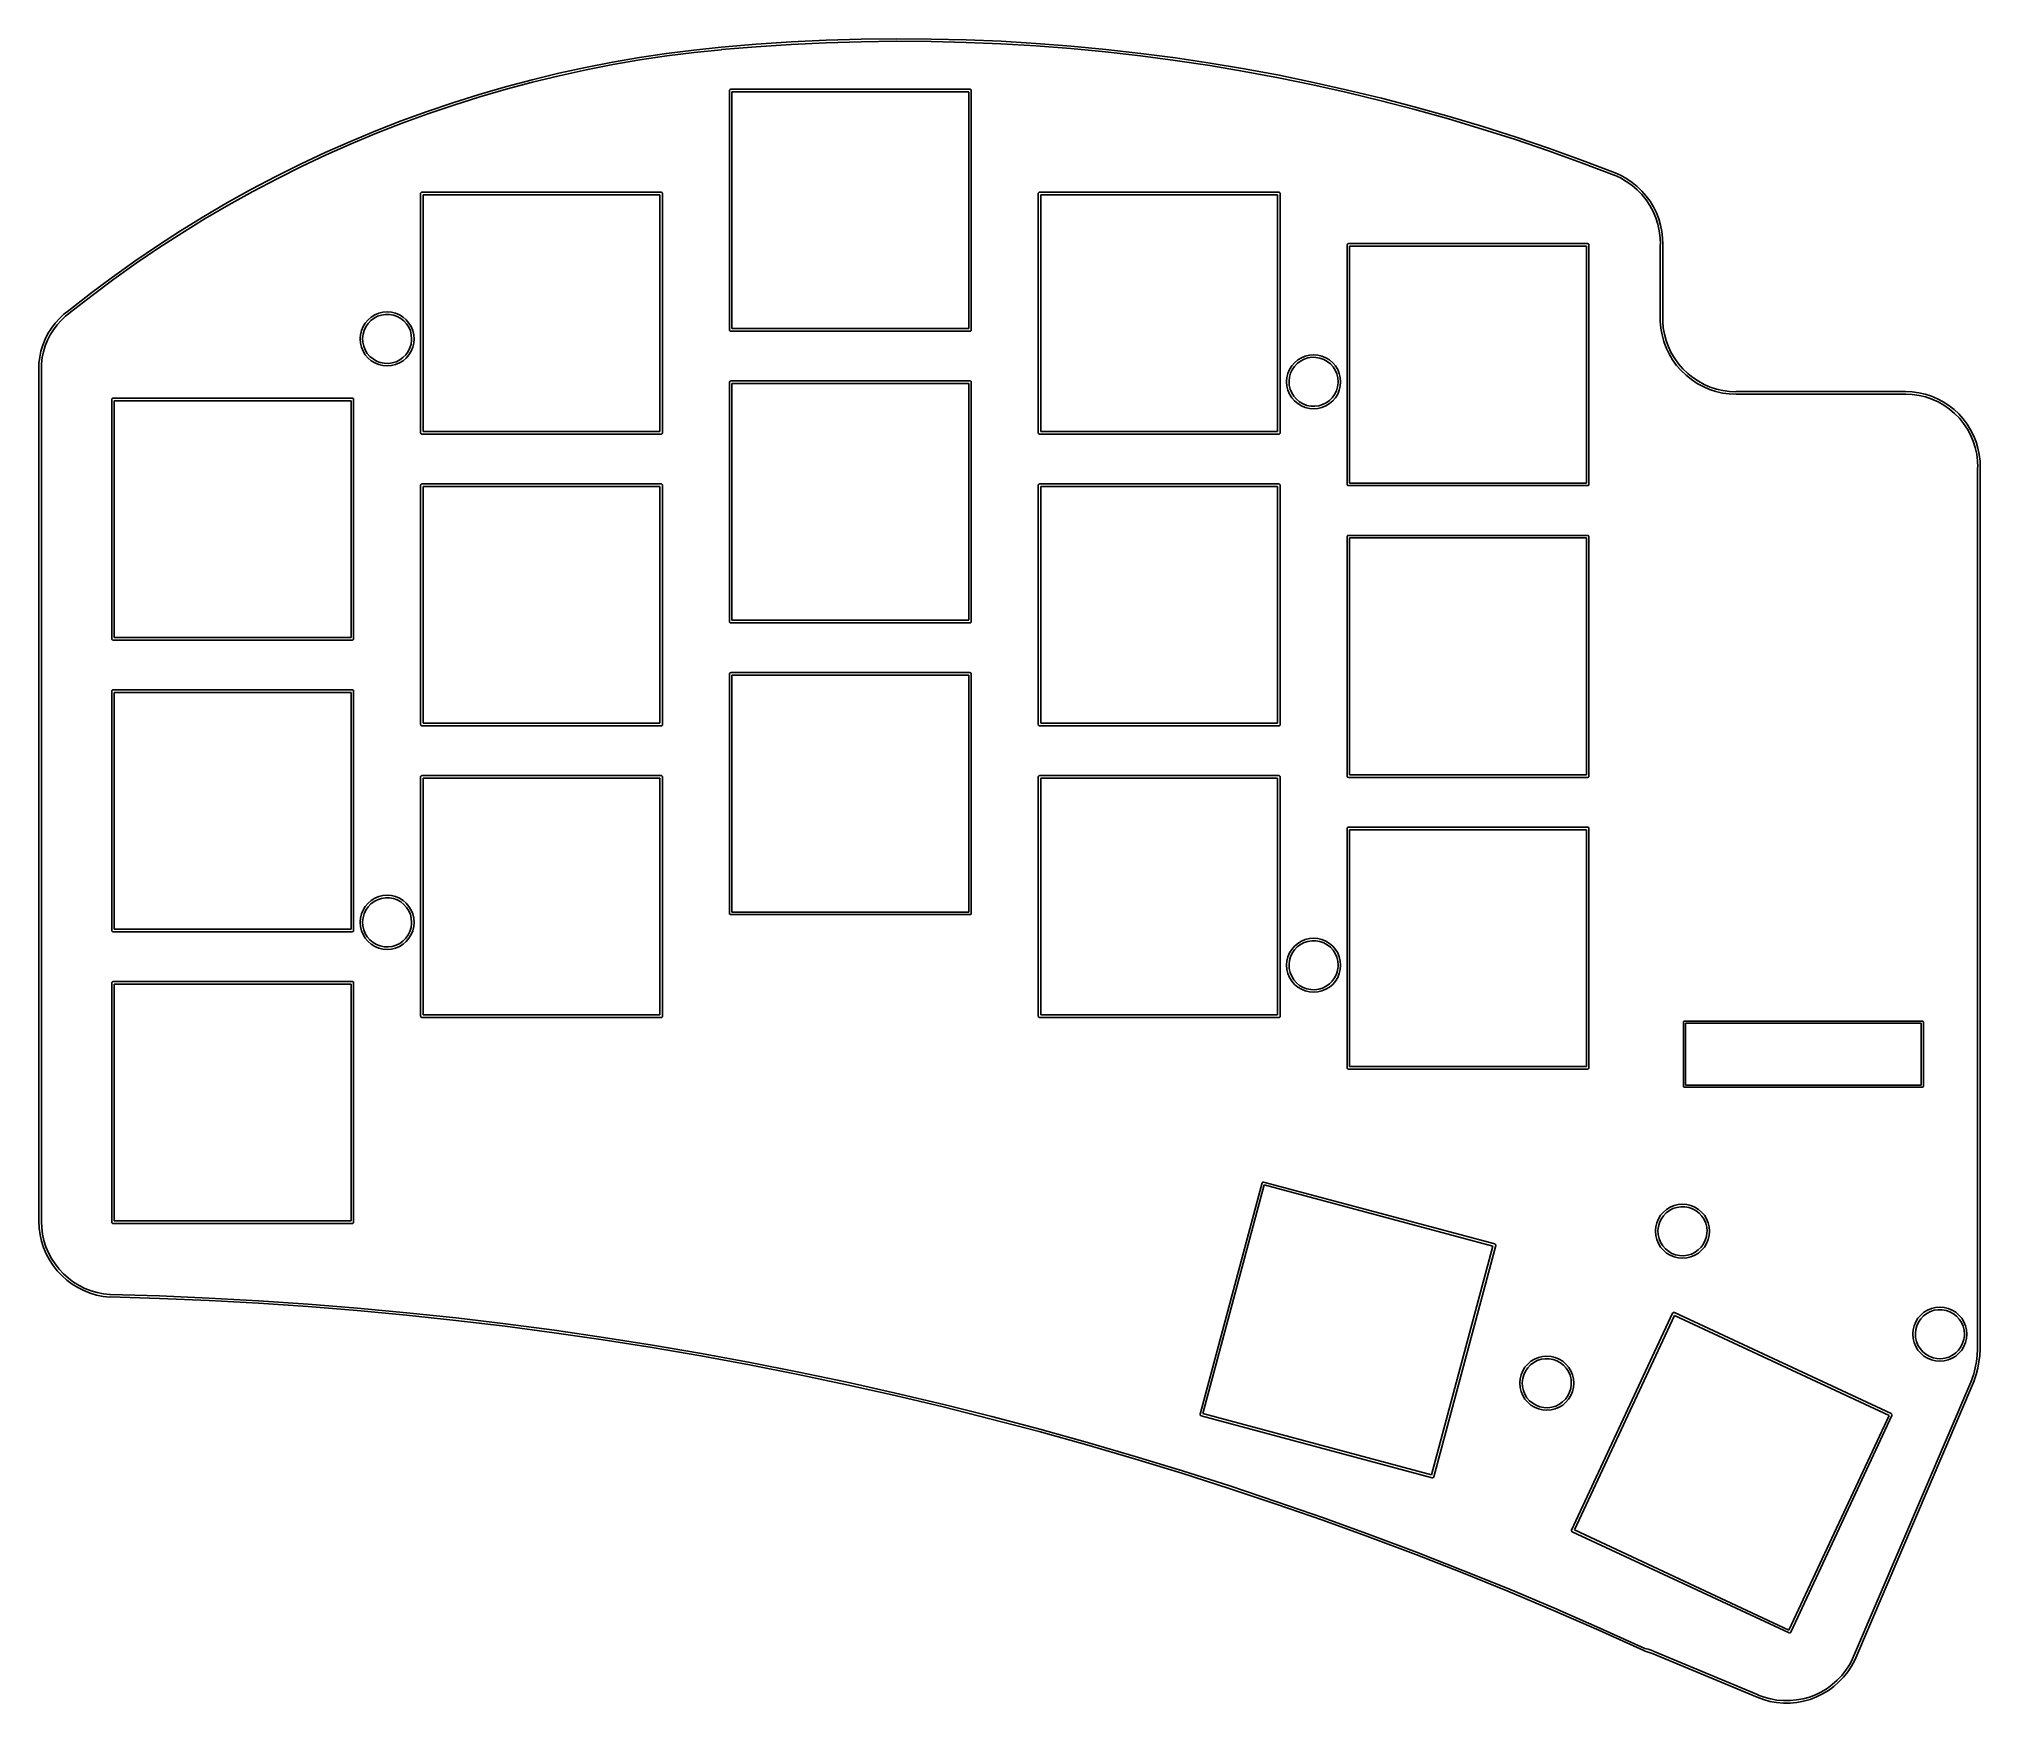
# Model space of a CAD drawing. Extents: x 89 to 202, y -135 to -38.
import ezdxf

# ---------------------------------------------------------------- set-up
doc = ezdxf.new("R2010")
doc.units = 0
doc.layers.add('BLACK', color=7, linetype='CONTINUOUS')

msp = doc.modelspace()

# ---------------------------------------------------------------- linework, layer by layer
at = {"layer": 'BLACK', "linetype": 'CONTINUOUS'}
for p, q in [((128.468, -38.5003), (130.503, -38.3303)), ((130.503, -38.3303), (132.541, -38.1966)), ((132.549, -38.3419), (130.514, -38.4754)), ((132.541, -38.1966), (134.58, -38.0993)), ((134.586, -38.2447), (132.549, -38.3419)), ((134.58, -38.0993), (136.621, -38.0384)), ((136.624, -38.1838), (134.586, -38.2447)), ((136.621, -38.0384), (138.663, -38.0138)), ((138.663, -38.1593), (136.624, -38.1838)), ((138.663, -38.0138), (140.705, -38.0257)), ((140.703, -38.1711), (138.663, -38.1593)), ((142.742, -38.2194), (140.703, -38.1711)), ((140.705, -38.0257), (142.746, -38.074)), ((144.779, -38.3039), (142.742, -38.2194)), ((142.746, -38.074), (144.786, -38.1587)), ((146.815, -38.4248), (144.779, -38.3039)), ((144.786, -38.1587), (146.825, -38.2797)), ((148.848, -38.582), (146.815, -38.4248)), ((146.825, -38.2797), (148.861, -38.4371)), ((148.861, -38.4371), (150.893, -38.6308)), ((120.563, -39.6785), (122.133, -39.372)), ((122.159, -39.5151), (120.592, -39.821)), ((122.133, -39.372), (123.709, -39.1008)), ((123.732, -39.2445), (122.159, -39.5151)), ((123.709, -39.1008), (125.291, -38.865)), ((125.31, -39.0092), (123.732, -39.2445)), ((125.291, -38.865), (126.877, -38.6648)), ((126.894, -38.8094), (125.31, -39.0092)), ((126.877, -38.6648), (128.468, -38.5003)), ((128.468, -38.6466), (126.894, -38.8094)), ((128.468, -38.5003), (128.468, -38.5003)), ((128.468, -38.5003), (128.468, -38.5003)), ((128.468, -38.5003), (128.468, -38.5003)), ((128.468, -38.5003), (128.468, -38.5003)), ((128.468, -38.5003), (128.468, -38.5003)), ((128.482, -38.6497), (128.468, -38.6466)), ((128.495, -38.644), (128.482, -38.6497)), ((128.482, -38.6497), (128.482, -38.6497)), ((128.482, -38.6497), (128.482, -38.6497)), ((130.514, -38.4754), (128.495, -38.644)), ((150.878, -38.7754), (148.848, -38.582)), ((152.905, -39.005), (150.878, -38.7754)), ((150.893, -38.6308), (152.922, -38.8606)), ((154.927, -39.2707), (152.905, -39.005)), ((152.922, -38.8606), (154.947, -39.1267)), ((156.944, -39.5724), (154.927, -39.2707)), ((154.947, -39.1267), (156.966, -39.4287)), ((158.955, -39.91), (156.944, -39.5724)), ((156.966, -39.4287), (158.98, -39.7668)), ((115.901, -40.8083), (117.446, -40.3969)), ((117.482, -40.5379), (115.94, -40.9485)), ((117.446, -40.3969), (119, -40.0202)), ((119.033, -40.162), (117.482, -40.5379)), ((119, -40.0202), (120.563, -39.6785)), ((120.592, -39.821), (119.033, -40.162)), ((160.96, -40.2834), (158.955, -39.91)), ((158.98, -39.7668), (160.988, -40.1407)), ((162.958, -40.6925), (160.96, -40.2834)), ((160.988, -40.1407), (162.988, -40.5503)), ((164.948, -41.1372), (162.958, -40.6925)), ((162.988, -40.5503), (164.981, -40.9956)), ((111.325, -42.2494), (112.839, -41.7348)), ((112.839, -41.7348), (114.365, -41.2544)), ((114.407, -41.3937), (112.885, -41.8731)), ((114.365, -41.2544), (115.901, -40.8083)), ((115.94, -40.9485), (114.407, -41.3937)), ((128.95, -41.025), (128.952, -41.0153)), ((128.95, -54.975), (128.95, -41.025)), ((128.951, -41.012), (128.953, -41.0091)), ((128.952, -41.0153), (128.951, -41.012)), ((128.953, -41.0091), (128.955, -40.9993)), ((128.955, -40.9993), (128.967, -40.9844)), ((128.967, -40.9844), (128.977, -40.9675)), ((128.977, -40.9675), (128.983, -40.9652)), ((128.983, -40.9652), (128.987, -40.96)), ((128.987, -40.96), (129.007, -40.9567)), ((129.007, -40.9567), (129.025, -40.95)), ((129.025, -40.95), (142.975, -40.95)), ((129.1, -41.1), (129.1, -54.9)), ((142.9, -41.1), (129.1, -41.1)), ((142.9, -54.9), (142.9, -41.1)), ((142.975, -40.95), (142.985, -40.9517)), ((142.985, -40.9517), (142.988, -40.9511)), ((142.988, -40.9511), (142.991, -40.9528)), ((142.991, -40.9528), (143.001, -40.9545)), ((143.001, -40.9545), (143.016, -40.967)), ((143.016, -40.967), (143.032, -40.9768)), ((143.032, -40.9768), (143.035, -40.9831)), ((143.035, -40.9831), (143.04, -40.9875)), ((143.04, -40.9875), (143.043, -41.0067)), ((143.043, -41.0067), (143.05, -41.025)), ((143.05, -41.025), (143.05, -54.975)), ((166.93, -41.6173), (164.948, -41.1372)), ((164.981, -40.9956), (166.966, -41.4763)), ((168.903, -42.1327), (166.93, -41.6173)), ((166.966, -41.4763), (168.941, -41.9923)), ((108.333, -43.3798), (109.823, -42.7978)), ((109.874, -42.9339), (108.387, -43.5147)), ((109.823, -42.7978), (111.325, -42.2494)), ((111.373, -42.3866), (109.874, -42.9339)), ((112.885, -41.8731), (111.373, -42.3866)), ((170.867, -42.6831), (168.903, -42.1327)), ((168.941, -41.9923), (170.907, -42.5435)), ((172.82, -43.2685), (170.867, -42.6831)), ((170.907, -42.5435), (172.863, -43.1296)), ((105.395, -44.6433), (106.857, -43.995)), ((106.857, -43.995), (108.333, -43.3798)), ((108.387, -43.5147), (106.914, -44.1287)), ((174.763, -43.8887), (172.82, -43.2685)), ((172.863, -43.1296), (174.809, -43.7505)), ((176.695, -44.5434), (174.763, -43.8887)), ((174.809, -43.7505), (176.743, -44.406)), ((103.948, -45.3242), (105.395, -44.6433)), ((105.455, -44.7757), (104.011, -45.4552)), ((106.914, -44.1287), (105.455, -44.7757)), ((178.614, -45.2324), (176.695, -44.5434)), ((176.743, -44.406), (178.664, -45.0959)), ((180.508, -45.9505), (178.614, -45.2324)), ((178.664, -45.0959), (180.574, -45.82)), ((101.101, -46.7826), (102.516, -46.0375)), ((102.582, -46.167), (101.17, -46.9106)), ((102.516, -46.0375), (103.948, -45.3242)), ((104.011, -45.4552), (102.582, -46.167)), ((180.518, -45.9594), (180.508, -45.9505)), ((180.519, -45.9594), (180.518, -45.9594)), ((180.519, -45.9598), (180.519, -45.9594)), ((180.532, -45.9605), (180.519, -45.9598)), ((180.88, -46.1211), (180.532, -45.9605)), ((180.574, -45.82), (180.574, -45.82)), ((180.574, -45.82), (180.574, -45.82)), ((180.574, -45.82), (180.574, -45.8204)), ((180.574, -45.8204), (180.575, -45.8204)), ((180.575, -45.8204), (180.921, -45.9786)), ((181.224, -46.3194), (180.88, -46.1211)), ((180.921, -45.9786), (181.253, -46.1657)), ((181.548, -46.5485), (181.224, -46.3194)), ((181.253, -46.1657), (181.567, -46.3805)), ((181.567, -46.3805), (181.862, -46.6213)), ((99.7029, -47.5594), (101.101, -46.7826)), ((101.17, -46.9106), (99.775, -47.6858)), ((110.95, -47.025), (110.952, -47.0153)), ((110.95, -60.975), (110.95, -47.025)), ((110.951, -47.012), (110.953, -47.0091)), ((110.952, -47.0153), (110.951, -47.012)), ((110.953, -47.0091), (110.955, -46.9993)), ((110.955, -46.9993), (110.967, -46.9844)), ((110.967, -46.9844), (110.977, -46.9675)), ((110.977, -46.9675), (110.983, -46.9652)), ((110.983, -46.9652), (110.987, -46.96)), ((110.987, -46.96), (111.007, -46.9567)), ((111.007, -46.9567), (111.025, -46.95)), ((111.025, -46.95), (124.975, -46.95)), ((111.1, -47.1), (111.1, -60.9)), ((124.9, -47.1), (111.1, -47.1)), ((124.9, -60.9), (124.9, -47.1)), ((124.975, -46.95), (124.985, -46.9517)), ((124.985, -46.9517), (124.988, -46.9511)), ((124.988, -46.9511), (124.991, -46.9528)), ((124.991, -46.9528), (125.001, -46.9545)), ((125.001, -46.9545), (125.016, -46.967)), ((125.016, -46.967), (125.032, -46.9768)), ((125.032, -46.9768), (125.035, -46.9831)), ((125.035, -46.9831), (125.04, -46.9875)), ((125.04, -46.9875), (125.043, -47.0067)), ((125.043, -47.0067), (125.05, -47.025)), ((125.05, -47.025), (125.05, -60.975)), ((146.95, -47.025), (146.952, -47.0153)), ((146.95, -60.975), (146.95, -47.025)), ((146.951, -47.012), (146.953, -47.0091)), ((146.952, -47.0153), (146.951, -47.012)), ((146.953, -47.0091), (146.955, -46.9993)), ((146.955, -46.9993), (146.967, -46.9844)), ((146.967, -46.9844), (146.977, -46.9675)), ((146.977, -46.9675), (146.983, -46.9652)), ((146.983, -46.9652), (146.987, -46.96)), ((146.987, -46.96), (147.007, -46.9567)), ((147.007, -46.9567), (147.025, -46.95)), ((147.025, -46.95), (160.975, -46.95)), ((147.1, -47.1), (147.1, -60.9)), ((160.9, -47.1), (147.1, -47.1)), ((160.9, -60.9), (160.9, -47.1)), ((160.975, -46.95), (160.985, -46.9517)), ((160.985, -46.9517), (160.988, -46.9511)), ((160.988, -46.9511), (160.991, -46.9528)), ((160.991, -46.9528), (161.001, -46.9545)), ((161.001, -46.9545), (161.016, -46.967)), ((161.016, -46.967), (161.032, -46.9768)), ((161.032, -46.9768), (161.035, -46.9831)), ((161.035, -46.9831), (161.04, -46.9875)), ((161.04, -46.9875), (161.043, -47.0067)), ((161.043, -47.0067), (161.05, -47.025)), ((161.05, -47.025), (161.05, -60.975)), ((181.849, -46.8065), (181.548, -46.5485)), ((182.126, -47.091), (181.849, -46.8065)), ((181.862, -46.6213), (182.136, -46.8865)), ((182.375, -47.3997), (182.126, -47.091)), ((182.136, -46.8865), (182.385, -47.174)), ((182.595, -47.73), (182.375, -47.3997)), ((182.385, -47.174), (182.61, -47.4818)), ((182.61, -47.4818), (182.807, -47.8076)), ((96.9609, -49.2061), (98.3227, -48.3674)), ((98.3976, -48.4921), (97.0386, -49.3291)), ((98.3227, -48.3674), (99.7029, -47.5594)), ((99.775, -47.6858), (98.3976, -48.4921)), ((182.783, -48.0792), (182.595, -47.73)), ((182.939, -48.4441), (182.783, -48.0792)), ((182.807, -47.8076), (182.976, -48.1491)), ((183.06, -48.8219), (182.939, -48.4441)), ((182.976, -48.1491), (183.114, -48.5037)), ((183.114, -48.5037), (183.223, -48.8689)), ((95.6183, -50.0752), (96.9609, -49.2061)), ((97.0386, -49.3291), (95.6988, -50.1965)), ((183.146, -49.2091), (183.06, -48.8219)), ((183.196, -49.6027), (183.146, -49.2091)), ((183.209, -49.9782), (183.196, -49.6027)), ((183.223, -48.8689), (183.299, -49.2419)), ((183.299, -49.2419), (183.344, -49.6202)), ((183.344, -49.6202), (183.356, -49.9998)), ((94.2956, -50.9742), (95.6183, -50.0752)), ((95.6988, -50.1965), (94.3788, -51.0936)), ((164.95, -50.025), (164.952, -50.0153)), ((164.95, -63.975), (164.95, -50.025)), ((164.951, -50.012), (164.953, -50.0091)), ((164.952, -50.0153), (164.951, -50.012)), ((164.953, -50.0091), (164.955, -49.9993)), ((164.955, -49.9993), (164.967, -49.9844)), ((164.967, -49.9844), (164.977, -49.9675)), ((164.977, -49.9675), (164.983, -49.9652)), ((164.983, -49.9652), (164.987, -49.96)), ((164.987, -49.96), (165.007, -49.9567)), ((165.007, -49.9567), (165.025, -49.95)), ((165.025, -49.95), (178.975, -49.95)), ((165.1, -50.1), (165.1, -63.9)), ((178.9, -50.1), (165.1, -50.1)), ((178.9, -63.9), (178.9, -50.1)), ((178.975, -49.95), (178.985, -49.9517)), ((178.985, -49.9517), (178.988, -49.9511)), ((178.988, -49.9511), (178.991, -49.9528)), ((178.991, -49.9528), (179.001, -49.9545)), ((179.001, -49.9545), (179.016, -49.967)), ((179.016, -49.967), (179.032, -49.9768)), ((179.032, -49.9768), (179.035, -49.9831)), ((179.035, -49.9831), (179.04, -49.9875)), ((179.04, -49.9875), (179.043, -50.0067)), ((179.043, -50.0067), (179.05, -50.025)), ((179.05, -50.025), (179.05, -63.975)), ((183.206, -49.9983), (183.209, -49.9782)), ((183.206, -49.9992), (183.206, -49.9983)), ((183.206, -49.9994), (183.206, -49.9992)), ((183.206, -50), (183.206, -49.9994)), ((183.206, -54.4656), (183.206, -50)), ((183.356, -49.9998), (183.356, -50)), ((183.356, -50), (183.356, -54.4656)), ((91.7123, -52.8601), (92.9934, -51.9027)), ((93.0792, -52.0202), (91.8008, -52.9757)), ((92.9934, -51.9027), (94.2956, -50.9742)), ((94.3788, -51.0936), (93.0792, -52.0202)), ((90.4531, -53.8461), (91.7123, -52.8601)), ((91.8008, -52.9757), (90.5546, -53.9515)), ((89.8969, -54.3163), (90.1664, -54.0674)), ((90.2606, -54.179), (90.0006, -54.4191)), ((90.1664, -54.0674), (90.4529, -53.8464)), ((90.5326, -53.9693), (90.2606, -54.179)), ((90.4529, -53.8464), (90.4531, -53.8461)), ((90.4531, -53.8461), (90.4531, -53.8461)), ((90.5431, -53.966), (90.5326, -53.9693)), ((90.5446, -53.9641), (90.5431, -53.966)), ((90.5469, -53.9632), (90.5446, -53.9641)), ((90.5546, -53.9515), (90.5469, -53.9632)), ((107.886, -54.3863), (108.074, -54.2258)), ((108.238, -54.29), (108.051, -54.4307)), ((108.074, -54.2258), (108.285, -54.0967)), ((108.446, -54.1818), (108.238, -54.29)), ((108.285, -54.0967), (108.513, -54.0021)), ((108.669, -54.109), (108.446, -54.1818)), ((108.513, -54.0021), (108.754, -53.9444)), ((108.9, -54.0736), (108.669, -54.109)), ((108.754, -53.9444), (109, -53.925)), ((109.135, -54.0765), (108.9, -54.0736)), ((109, -53.925), (109.246, -53.9444)), ((109.365, -54.1176), (109.135, -54.0765)), ((109.246, -53.9444), (109.487, -54.0021)), ((109.586, -54.1958), (109.365, -54.1176)), ((109.487, -54.0021), (109.715, -54.0967)), ((109.791, -54.309), (109.586, -54.1958)), ((109.715, -54.0967), (109.926, -54.2258)), ((109.975, -54.4542), (109.791, -54.309)), ((109.926, -54.2258), (110.114, -54.3863)), ((89.0684, -55.519), (89.2346, -55.1919)), ((89.3618, -55.2638), (89.2015, -55.5793)), ((89.2346, -55.1919), (89.4291, -54.8808)), ((89.5494, -54.9637), (89.3618, -55.2638)), ((89.4291, -54.8808), (89.6505, -54.5882)), ((89.7629, -54.6814), (89.5494, -54.9637)), ((89.6505, -54.5882), (89.8969, -54.3163)), ((90.0006, -54.4191), (89.7629, -54.6814)), ((107.428, -55.4651), (107.444, -55.2536)), ((107.444, -55.2536), (107.502, -55.0133)), ((107.502, -55.0133), (107.597, -54.785)), ((107.595, -55.2321), (107.571, -55.4651)), ((107.658, -55.0063), (107.595, -55.2321)), ((107.597, -54.785), (107.726, -54.5742)), ((107.757, -54.7937), (107.658, -55.0063)), ((107.726, -54.5742), (107.886, -54.3863)), ((107.889, -54.6001), (107.757, -54.7937)), ((108.051, -54.4307), (107.889, -54.6001)), ((110.133, -54.6276), (109.975, -54.4542)), ((110.114, -54.3863), (110.274, -54.5742)), ((110.26, -54.8243), (110.133, -54.6276)), ((110.354, -55.0392), (110.26, -54.8243)), ((110.274, -54.5742), (110.403, -54.785)), ((110.411, -55.2665), (110.354, -55.0392)), ((110.403, -54.785), (110.498, -55.0133)), ((110.43, -55.5), (110.411, -55.2665)), ((110.498, -55.0133), (110.556, -55.2536)), ((110.556, -55.2536), (110.575, -55.5)), ((128.957, -54.9933), (128.95, -54.975)), ((128.96, -55.0125), (128.957, -54.9933)), ((128.965, -55.0168), (128.96, -55.0125)), ((128.968, -55.0232), (128.965, -55.0168)), ((128.984, -55.033), (128.968, -55.0232)), ((128.999, -55.0455), (128.984, -55.033)), ((129.009, -55.0472), (128.999, -55.0455)), ((129.012, -55.0489), (129.009, -55.0472)), ((129.015, -55.0483), (129.012, -55.0489)), ((129.025, -55.05), (129.015, -55.0483)), ((142.975, -55.05), (129.025, -55.05)), ((129.1, -54.9), (142.9, -54.9)), ((142.993, -55.0433), (142.975, -55.05)), ((143.012, -55.04), (142.993, -55.0433)), ((143.017, -55.0348), (143.012, -55.04)), ((143.023, -55.0325), (143.017, -55.0348)), ((143.033, -55.0156), (143.023, -55.0325)), ((143.045, -55.0007), (143.033, -55.0156)), ((143.047, -54.9909), (143.045, -55.0007)), ((143.049, -54.988), (143.047, -54.9909)), ((143.05, -54.975), (143.048, -54.9847)), ((143.048, -54.9847), (143.049, -54.988)), ((183.206, -54.4669), (183.206, -54.4656)), ((183.206, -54.4684), (183.206, -54.4669)), ((183.206, -54.4685), (183.206, -54.4684)), ((183.239, -54.8659), (183.206, -54.4685)), ((183.308, -55.2587), (183.239, -54.8659)), ((183.411, -55.6438), (183.308, -55.2587)), ((183.356, -54.4656), (183.353, -54.4817)), ((183.353, -54.4817), (183.383, -54.8473)), ((183.383, -54.8473), (183.45, -55.2272)), ((183.45, -55.2272), (183.55, -55.5996)), ((88.7097, -56.9346), (88.7518, -56.5701)), ((88.7518, -56.5701), (88.8261, -56.2108)), ((88.8261, -56.2108), (88.9319, -55.8595)), ((88.9677, -56.2467), (88.896, -56.5933)), ((88.9319, -55.8595), (89.0684, -55.519)), ((89.0698, -55.9078), (88.9677, -56.2467)), ((89.2015, -55.5793), (89.0698, -55.9078)), ((107.425, -55.5), (107.428, -55.4651)), ((107.444, -55.7464), (107.425, -55.5)), ((107.502, -55.9867), (107.444, -55.7464)), ((107.597, -56.215), (107.502, -55.9867)), ((107.571, -55.4651), (107.584, -55.699)), ((107.584, -55.699), (107.636, -55.9276)), ((107.726, -56.4258), (107.597, -56.215)), ((107.636, -55.9276), (107.724, -56.1447)), ((107.724, -56.1447), (107.846, -56.3445)), ((107.886, -56.6137), (107.726, -56.4258)), ((107.846, -56.3445), (108, -56.5216)), ((108, -56.5216), (108.18, -56.6713)), ((109.923, -56.5921), (110.089, -56.4267)), ((110.089, -56.4267), (110.226, -56.2364)), ((110.274, -56.4258), (110.114, -56.6137)), ((110.226, -56.2364), (110.329, -56.0264)), ((110.403, -56.215), (110.274, -56.4258)), ((110.329, -56.0264), (110.398, -55.8022)), ((110.398, -55.8022), (110.428, -55.5698)), ((110.498, -55.9867), (110.403, -56.215)), ((110.428, -55.5698), (110.43, -55.5)), ((110.556, -55.7464), (110.498, -55.9867)), ((110.575, -55.5), (110.556, -55.7464)), ((162.285, -56.5967), (162.513, -56.5021)), ((162.513, -56.5021), (162.754, -56.4444)), ((162.9, -56.5736), (162.669, -56.609)), ((162.754, -56.4444), (163, -56.425)), ((163.135, -56.5765), (162.9, -56.5736)), ((163, -56.425), (163.246, -56.4444)), ((163.246, -56.4444), (163.487, -56.5021)), ((163.487, -56.5021), (163.715, -56.5967)), ((183.55, -56.018), (183.411, -55.6438)), ((183.55, -55.5996), (183.684, -55.9614)), ((183.721, -56.3781), (183.55, -56.018)), ((183.684, -55.9614), (183.849, -56.3097)), ((183.924, -56.7215), (183.721, -56.3781)), ((183.849, -56.3097), (184.046, -56.6417)), ((88.7, -57.3002), (88.7001, -57.2999)), ((88.705, -59.5775), (88.7, -57.3002)), ((88.7001, -57.2999), (88.7097, -56.9346)), ((88.8554, -56.9449), (88.8464, -57.2881)), ((88.8464, -57.2881), (88.85, -57.2986)), ((88.85, -57.2986), (88.8498, -57.2993)), ((88.8498, -57.2993), (88.85, -57.2998)), ((88.85, -57.2998), (88.855, -59.5774)), ((88.896, -56.5933), (88.8554, -56.9449)), ((108.074, -56.7742), (107.886, -56.6137)), ((108.285, -56.9033), (108.074, -56.7742)), ((108.18, -56.6713), (108.382, -56.7895)), ((108.513, -56.9979), (108.285, -56.9033)), ((108.382, -56.7895), (108.601, -56.8731)), ((108.754, -57.0556), (108.513, -56.9979)), ((108.601, -56.8731), (108.831, -56.9198)), ((109, -57.075), (108.754, -57.0556)), ((108.831, -56.9198), (109.065, -56.9284)), ((109.246, -57.0556), (109, -57.075)), ((109.065, -56.9284), (109.297, -56.8986)), ((109.487, -56.9979), (109.246, -57.0556)), ((109.297, -56.8986), (109.522, -56.8313)), ((109.715, -56.9033), (109.487, -56.9979)), ((109.522, -56.8313), (109.732, -56.7282)), ((109.926, -56.7742), (109.715, -56.9033)), ((109.732, -56.7282), (109.923, -56.5921)), ((110.114, -56.6137), (109.926, -56.7742)), ((161.444, -57.7536), (161.502, -57.5133)), ((161.502, -57.5133), (161.597, -57.285)), ((161.658, -57.5063), (161.595, -57.7321)), ((161.597, -57.285), (161.726, -57.0742)), ((161.757, -57.2937), (161.658, -57.5063)), ((161.726, -57.0742), (161.886, -56.8863)), ((161.889, -57.1001), (161.757, -57.2937)), ((161.886, -56.8863), (162.074, -56.7258)), ((162.051, -56.9307), (161.889, -57.1001)), ((162.238, -56.79), (162.051, -56.9307)), ((162.074, -56.7258), (162.285, -56.5967)), ((162.446, -56.6818), (162.238, -56.79)), ((162.669, -56.609), (162.446, -56.6818)), ((163.365, -56.6176), (163.135, -56.5765)), ((163.586, -56.6958), (163.365, -56.6176)), ((163.791, -56.809), (163.586, -56.6958)), ((163.715, -56.5967), (163.926, -56.7258)), ((163.975, -56.9542), (163.791, -56.809)), ((163.926, -56.7258), (164.114, -56.8863)), ((164.133, -57.1276), (163.975, -56.9542)), ((164.114, -56.8863), (164.274, -57.0742)), ((164.26, -57.3243), (164.133, -57.1276)), ((164.354, -57.5392), (164.26, -57.3243)), ((164.274, -57.0742), (164.403, -57.285)), ((164.411, -57.7665), (164.354, -57.5392)), ((164.403, -57.285), (164.498, -57.5133)), ((164.498, -57.5133), (164.556, -57.7536)), ((184.157, -57.0451), (183.924, -56.7215)), ((184.046, -56.6417), (184.271, -56.9547)), ((184.418, -57.3464), (184.157, -57.0451)), ((184.271, -56.9547), (184.524, -57.2461)), ((184.705, -57.623), (184.418, -57.3464)), ((184.524, -57.2461), (184.802, -57.5136)), ((185.016, -57.8726), (184.705, -57.623)), ((184.802, -57.5136), (185.102, -57.755)), ((128.95, -58.025), (128.952, -58.0153)), ((128.95, -71.975), (128.95, -58.025)), ((128.951, -58.012), (128.953, -58.0091)), ((128.952, -58.0153), (128.951, -58.012)), ((128.953, -58.0091), (128.955, -57.9993)), ((128.955, -57.9993), (128.967, -57.9844)), ((128.967, -57.9844), (128.977, -57.9675)), ((128.977, -57.9675), (128.983, -57.9652)), ((128.983, -57.9652), (128.987, -57.96)), ((128.987, -57.96), (129.007, -57.9567)), ((129.007, -57.9567), (129.025, -57.95)), ((129.025, -57.95), (142.975, -57.95)), ((129.1, -58.1), (129.1, -71.9)), ((142.9, -58.1), (129.1, -58.1)), ((142.9, -71.9), (142.9, -58.1)), ((142.975, -57.95), (142.985, -57.9517)), ((142.985, -57.9517), (142.988, -57.9511)), ((142.988, -57.9511), (142.991, -57.9528)), ((142.991, -57.9528), (143.001, -57.9545)), ((143.001, -57.9545), (143.016, -57.967)), ((143.016, -57.967), (143.032, -57.9768)), ((143.032, -57.9768), (143.035, -57.9831)), ((143.035, -57.9831), (143.04, -57.9875)), ((143.04, -57.9875), (143.043, -58.0067)), ((143.043, -58.0067), (143.05, -58.025)), ((143.05, -58.025), (143.05, -71.975)), ((161.425, -58), (161.428, -57.9651)), ((161.444, -58.2464), (161.425, -58)), ((161.428, -57.9651), (161.444, -57.7536)), ((161.502, -58.4867), (161.444, -58.2464)), ((161.597, -58.715), (161.502, -58.4867)), ((161.595, -57.7321), (161.571, -57.9651)), ((161.571, -57.9651), (161.584, -58.199)), ((161.584, -58.199), (161.636, -58.4276)), ((161.726, -58.9258), (161.597, -58.715)), ((161.636, -58.4276), (161.724, -58.6447)), ((161.724, -58.6447), (161.846, -58.8445)), ((164.089, -58.9267), (164.226, -58.7364)), ((164.226, -58.7364), (164.329, -58.5264)), ((164.403, -58.715), (164.274, -58.9258)), ((164.329, -58.5264), (164.398, -58.3022)), ((164.398, -58.3022), (164.428, -58.0698)), ((164.498, -58.4867), (164.403, -58.715)), ((164.43, -58), (164.411, -57.7665)), ((164.428, -58.0698), (164.43, -58)), ((164.556, -58.2464), (164.498, -58.4867)), ((164.556, -57.7536), (164.575, -58)), ((164.575, -58), (164.556, -58.2464)), ((185.349, -58.0932), (185.016, -57.8726)), ((185.102, -57.755), (185.424, -57.9683)), ((185.7, -58.283), (185.349, -58.0932)), ((185.424, -57.9683), (185.763, -58.1518)), ((186.066, -58.4404), (185.7, -58.283)), ((185.763, -58.1518), (186.117, -58.304)), ((186.445, -58.5641), (186.066, -58.4404)), ((186.117, -58.304), (186.484, -58.4237)), ((186.834, -58.6533), (186.445, -58.5641)), ((186.484, -58.4237), (186.86, -58.5099)), ((187.229, -58.707), (186.834, -58.6533)), ((186.86, -58.5099), (187.242, -58.5619)), ((187.627, -58.725), (187.229, -58.707)), ((187.242, -58.5619), (187.616, -58.5788)), ((187.616, -58.5788), (187.627, -58.575)), ((187.627, -58.575), (197.504, -58.575)), ((197.504, -58.725), (187.627, -58.725)), ((197.504, -58.575), (197.887, -58.5919)), ((197.504, -58.575), (197.504, -58.575)), ((197.516, -58.721), (197.504, -58.725)), ((197.504, -58.725), (197.504, -58.725)), ((197.504, -58.725), (197.504, -58.725)), ((197.896, -58.7387), (197.516, -58.721)), ((197.887, -58.5919), (198.268, -58.6425)), ((198.285, -58.7935), (197.896, -58.7387)), ((198.268, -58.6425), (198.642, -58.7264)), ((198.667, -58.8843), (198.285, -58.7935)), ((198.642, -58.7264), (199.007, -58.843)), ((88.705, -106.922), (88.705, -59.5775)), ((88.855, -59.5774), (88.855, -59.5775)), ((88.855, -59.5775), (88.855, -59.5775)), ((88.855, -59.5775), (88.855, -106.922)), ((92.95, -59.025), (92.9517, -59.0153)), ((92.95, -72.975), (92.95, -59.025)), ((92.9511, -59.012), (92.9528, -59.0091)), ((92.9517, -59.0153), (92.9511, -59.012)), ((92.9528, -59.0091), (92.9545, -58.9993)), ((92.9545, -58.9993), (92.967, -58.9844)), ((92.967, -58.9844), (92.9768, -58.9675)), ((92.9768, -58.9675), (92.9831, -58.9652)), ((92.9831, -58.9652), (92.9875, -58.96)), ((92.9875, -58.96), (93.0067, -58.9567)), ((93.0067, -58.9567), (93.025, -58.95)), ((93.025, -58.95), (106.975, -58.95)), ((93.1, -59.1), (93.1, -72.9)), ((106.9, -59.1), (93.1, -59.1)), ((106.9, -72.9), (106.9, -59.1)), ((106.975, -58.95), (106.985, -58.9517)), ((106.985, -58.9517), (106.988, -58.9511)), ((106.988, -58.9511), (106.991, -58.9528)), ((106.991, -58.9528), (107.001, -58.9545)), ((107.001, -58.9545), (107.016, -58.967)), ((107.016, -58.967), (107.032, -58.9768)), ((107.032, -58.9768), (107.035, -58.9831)), ((107.035, -58.9831), (107.04, -58.9875)), ((107.04, -58.9875), (107.043, -59.0067)), ((107.043, -59.0067), (107.05, -59.025)), ((107.05, -59.025), (107.05, -72.975)), ((161.886, -59.1137), (161.726, -58.9258)), ((161.846, -58.8445), (162, -59.0216)), ((162.074, -59.2742), (161.886, -59.1137)), ((162, -59.0216), (162.18, -59.1713)), ((162.285, -59.4033), (162.074, -59.2742)), ((162.18, -59.1713), (162.382, -59.2895)), ((162.513, -59.4979), (162.285, -59.4033)), ((162.382, -59.2895), (162.601, -59.3731)), ((162.754, -59.5556), (162.513, -59.4979)), ((162.601, -59.3731), (162.831, -59.4198)), ((163, -59.575), (162.754, -59.5556)), ((162.831, -59.4198), (163.065, -59.4284)), ((163.246, -59.5556), (163, -59.575)), ((163.065, -59.4284), (163.297, -59.3986)), ((163.487, -59.4979), (163.246, -59.5556)), ((163.297, -59.3986), (163.522, -59.3313)), ((163.715, -59.4033), (163.487, -59.4979)), ((163.522, -59.3313), (163.732, -59.2282)), ((163.926, -59.2742), (163.715, -59.4033)), ((163.732, -59.2282), (163.923, -59.0921)), ((163.923, -59.0921), (164.089, -58.9267)), ((164.114, -59.1137), (163.926, -59.2742)), ((164.274, -58.9258), (164.114, -59.1137)), ((199.039, -59.0105), (198.667, -58.8843)), ((199.007, -58.843), (199.361, -58.9914)), ((199.397, -59.1708), (199.039, -59.0105)), ((199.361, -58.9914), (199.7, -59.1705)), ((199.739, -59.3638), (199.397, -59.1708)), ((199.7, -59.1705), (200.023, -59.3787)), ((200.061, -59.5879), (199.739, -59.3638)), ((200.023, -59.3787), (200.325, -59.6146)), ((200.361, -59.8412), (200.061, -59.5879)), ((200.325, -59.6146), (200.606, -59.8762)), ((200.636, -60.1213), (200.361, -59.8412)), ((200.606, -59.8762), (200.862, -60.1615)), ((110.957, -60.9933), (110.95, -60.975)), ((110.96, -61.0125), (110.957, -60.9933)), ((110.965, -61.0168), (110.96, -61.0125)), ((110.968, -61.0232), (110.965, -61.0168)), ((110.984, -61.033), (110.968, -61.0232)), ((110.999, -61.0455), (110.984, -61.033)), ((111.009, -61.0472), (110.999, -61.0455)), ((111.012, -61.0489), (111.009, -61.0472)), ((111.015, -61.0483), (111.012, -61.0489)), ((111.025, -61.05), (111.015, -61.0483)), ((124.975, -61.05), (111.025, -61.05)), ((111.1, -60.9), (124.9, -60.9)), ((124.993, -61.0433), (124.975, -61.05)), ((125.012, -61.04), (124.993, -61.0433)), ((125.017, -61.0348), (125.012, -61.04)), ((125.023, -61.0325), (125.017, -61.0348)), ((125.033, -61.0156), (125.023, -61.0325)), ((125.045, -61.0007), (125.033, -61.0156)), ((125.047, -60.9909), (125.045, -61.0007)), ((125.049, -60.988), (125.047, -60.9909)), ((125.05, -60.975), (125.048, -60.9847)), ((125.048, -60.9847), (125.049, -60.988)), ((146.957, -60.9933), (146.95, -60.975)), ((146.96, -61.0125), (146.957, -60.9933)), ((146.965, -61.0168), (146.96, -61.0125)), ((146.968, -61.0232), (146.965, -61.0168)), ((146.984, -61.033), (146.968, -61.0232)), ((146.999, -61.0455), (146.984, -61.033)), ((147.009, -61.0472), (146.999, -61.0455)), ((147.012, -61.0489), (147.009, -61.0472)), ((147.015, -61.0483), (147.012, -61.0489)), ((147.025, -61.05), (147.015, -61.0483)), ((160.975, -61.05), (147.025, -61.05)), ((147.1, -60.9), (160.9, -60.9)), ((160.993, -61.0433), (160.975, -61.05)), ((161.012, -61.04), (160.993, -61.0433)), ((161.017, -61.0348), (161.012, -61.04)), ((161.023, -61.0325), (161.017, -61.0348)), ((161.033, -61.0156), (161.023, -61.0325)), ((161.045, -61.0007), (161.033, -61.0156)), ((161.047, -60.9909), (161.045, -61.0007)), ((161.049, -60.988), (161.047, -60.9909)), ((161.05, -60.975), (161.048, -60.9847)), ((161.048, -60.9847), (161.049, -60.988)), ((200.884, -60.4259), (200.636, -60.1213)), ((200.862, -60.1615), (201.093, -60.4684)), ((201.102, -60.7523), (200.884, -60.4259)), ((201.093, -60.4684), (201.295, -60.7943)), ((201.289, -61.0977), (201.102, -60.7523)), ((201.443, -61.459), (201.289, -61.0977)), ((201.295, -60.7943), (201.468, -61.1369)), ((201.562, -61.833), (201.443, -61.459)), ((201.468, -61.1369), (201.61, -61.4933)), ((201.646, -62.2165), (201.562, -61.833)), ((201.61, -61.4933), (201.719, -61.8609)), ((201.694, -62.6062), (201.646, -62.2165)), ((201.719, -61.8609), (201.797, -62.2367)), ((201.704, -62.9773), (201.694, -62.6062)), ((201.7, -62.9972), (201.704, -62.9773)), ((201.7, -62.9986), (201.7, -62.9972)), ((201.7, -62.9991), (201.7, -62.9986)), ((201.7, -63), (201.7, -62.9991)), ((201.7, -114), (201.7, -63)), ((201.797, -62.2367), (201.84, -62.6179)), ((201.84, -62.6179), (201.85, -62.9998)), ((201.85, -62.9998), (201.85, -63)), ((201.85, -63), (201.85, -114)), ((110.95, -64.025), (110.952, -64.0153)), ((110.95, -77.975), (110.95, -64.025)), ((110.951, -64.012), (110.953, -64.0091)), ((110.952, -64.0153), (110.951, -64.012)), ((110.953, -64.0091), (110.955, -63.9993)), ((110.955, -63.9993), (110.967, -63.9844)), ((110.967, -63.9844), (110.977, -63.9675)), ((110.977, -63.9675), (110.983, -63.9652)), ((110.983, -63.9652), (110.987, -63.96)), ((110.987, -63.96), (111.007, -63.9567)), ((111.007, -63.9567), (111.025, -63.95)), ((111.025, -63.95), (124.975, -63.95)), ((111.1, -64.1), (111.1, -77.9)), ((124.9, -64.1), (111.1, -64.1)), ((124.9, -77.9), (124.9, -64.1)), ((124.975, -63.95), (124.985, -63.9517)), ((124.985, -63.9517), (124.988, -63.9511)), ((124.988, -63.9511), (124.991, -63.9528)), ((124.991, -63.9528), (125.001, -63.9545)), ((125.001, -63.9545), (125.016, -63.967)), ((125.016, -63.967), (125.032, -63.9768)), ((125.032, -63.9768), (125.035, -63.9831)), ((125.035, -63.9831), (125.04, -63.9875)), ((125.04, -63.9875), (125.043, -64.0067)), ((125.043, -64.0067), (125.05, -64.025)), ((125.05, -64.025), (125.05, -77.975)), ((146.95, -64.025), (146.952, -64.0153)), ((146.95, -77.975), (146.95, -64.025)), ((146.951, -64.012), (146.953, -64.0091)), ((146.952, -64.0153), (146.951, -64.012)), ((146.953, -64.0091), (146.955, -63.9993)), ((146.955, -63.9993), (146.967, -63.9844)), ((146.967, -63.9844), (146.977, -63.9675)), ((146.977, -63.9675), (146.983, -63.9652)), ((146.983, -63.9652), (146.987, -63.96)), ((146.987, -63.96), (147.007, -63.9567)), ((147.007, -63.9567), (147.025, -63.95)), ((147.025, -63.95), (160.975, -63.95)), ((147.1, -64.1), (147.1, -77.9)), ((160.9, -64.1), (147.1, -64.1)), ((160.9, -77.9), (160.9, -64.1)), ((160.975, -63.95), (160.985, -63.9517)), ((160.985, -63.9517), (160.988, -63.9511)), ((160.988, -63.9511), (160.991, -63.9528)), ((160.991, -63.9528), (161.001, -63.9545)), ((161.001, -63.9545), (161.016, -63.967)), ((161.016, -63.967), (161.032, -63.9768)), ((161.032, -63.9768), (161.035, -63.9831)), ((161.035, -63.9831), (161.04, -63.9875)), ((161.04, -63.9875), (161.043, -64.0067)), ((161.043, -64.0067), (161.05, -64.025)), ((161.05, -64.025), (161.05, -77.975)), ((164.957, -63.9933), (164.95, -63.975)), ((164.96, -64.0125), (164.957, -63.9933)), ((164.965, -64.0168), (164.96, -64.0125)), ((164.968, -64.0232), (164.965, -64.0168)), ((164.984, -64.033), (164.968, -64.0232)), ((164.999, -64.0455), (164.984, -64.033)), ((165.009, -64.0472), (164.999, -64.0455)), ((165.012, -64.0489), (165.009, -64.0472)), ((165.015, -64.0483), (165.012, -64.0489)), ((165.025, -64.05), (165.015, -64.0483)), ((178.975, -64.05), (165.025, -64.05)), ((165.1, -63.9), (178.9, -63.9)), ((178.993, -64.0433), (178.975, -64.05)), ((179.012, -64.04), (178.993, -64.0433)), ((179.017, -64.0348), (179.012, -64.04)), ((179.023, -64.0325), (179.017, -64.0348)), ((179.033, -64.0156), (179.023, -64.0325)), ((179.045, -64.0007), (179.033, -64.0156)), ((179.047, -63.9909), (179.045, -64.0007)), ((179.049, -63.988), (179.047, -63.9909)), ((179.05, -63.975), (179.048, -63.9847)), ((179.048, -63.9847), (179.049, -63.988)), ((164.95, -67.025), (164.952, -67.0153)), ((164.95, -80.975), (164.95, -67.025)), ((164.951, -67.012), (164.953, -67.0091)), ((164.952, -67.0153), (164.951, -67.012)), ((164.953, -67.0091), (164.955, -66.9993)), ((164.955, -66.9993), (164.967, -66.9844)), ((164.967, -66.9844), (164.977, -66.9675)), ((164.977, -66.9675), (164.983, -66.9652)), ((164.983, -66.9652), (164.987, -66.96)), ((164.987, -66.96), (165.007, -66.9567)), ((165.007, -66.9567), (165.025, -66.95)), ((165.025, -66.95), (178.975, -66.95)), ((165.1, -67.1), (165.1, -80.9)), ((178.9, -67.1), (165.1, -67.1)), ((178.9, -80.9), (178.9, -67.1)), ((178.975, -66.95), (178.985, -66.9517)), ((178.985, -66.9517), (178.988, -66.9511)), ((178.988, -66.9511), (178.991, -66.9528)), ((178.991, -66.9528), (179.001, -66.9545)), ((179.001, -66.9545), (179.016, -66.967)), ((179.016, -66.967), (179.032, -66.9768)), ((179.032, -66.9768), (179.035, -66.9831)), ((179.035, -66.9831), (179.04, -66.9875)), ((179.04, -66.9875), (179.043, -67.0067)), ((179.043, -67.0067), (179.05, -67.025)), ((179.05, -67.025), (179.05, -80.975)), ((128.957, -71.9933), (128.95, -71.975)), ((128.96, -72.0125), (128.957, -71.9933)), ((128.965, -72.0168), (128.96, -72.0125)), ((128.968, -72.0232), (128.965, -72.0168)), ((128.984, -72.033), (128.968, -72.0232)), ((128.999, -72.0455), (128.984, -72.033)), ((129.009, -72.0472), (128.999, -72.0455)), ((129.012, -72.0489), (129.009, -72.0472)), ((129.015, -72.0483), (129.012, -72.0489)), ((129.025, -72.05), (129.015, -72.0483)), ((142.975, -72.05), (129.025, -72.05)), ((129.1, -71.9), (142.9, -71.9)), ((142.993, -72.0433), (142.975, -72.05)), ((143.012, -72.04), (142.993, -72.0433)), ((143.017, -72.0348), (143.012, -72.04)), ((143.023, -72.0325), (143.017, -72.0348)), ((143.033, -72.0156), (143.023, -72.0325)), ((143.045, -72.0007), (143.033, -72.0156)), ((143.047, -71.9909), (143.045, -72.0007)), ((143.049, -71.988), (143.047, -71.9909)), ((143.05, -71.975), (143.048, -71.9847)), ((143.048, -71.9847), (143.049, -71.988)), ((92.9567, -72.9933), (92.95, -72.975)), ((92.96, -73.0125), (92.9567, -72.9933)), ((92.9652, -73.0168), (92.96, -73.0125)), ((92.9675, -73.0232), (92.9652, -73.0168)), ((92.9844, -73.033), (92.9675, -73.0232)), ((92.9993, -73.0455), (92.9844, -73.033)), ((93.0091, -73.0472), (92.9993, -73.0455)), ((93.012, -73.0489), (93.0091, -73.0472)), ((93.0153, -73.0483), (93.012, -73.0489)), ((93.025, -73.05), (93.0153, -73.0483)), ((106.975, -73.05), (93.025, -73.05)), ((93.1, -72.9), (106.9, -72.9)), ((106.993, -73.0433), (106.975, -73.05)), ((107.012, -73.04), (106.993, -73.0433)), ((107.017, -73.0348), (107.012, -73.04)), ((107.023, -73.0325), (107.017, -73.0348)), ((107.033, -73.0156), (107.023, -73.0325)), ((107.045, -73.0007), (107.033, -73.0156)), ((107.047, -72.9909), (107.045, -73.0007)), ((107.049, -72.988), (107.047, -72.9909)), ((107.05, -72.975), (107.048, -72.9847)), ((107.048, -72.9847), (107.049, -72.988)), ((128.95, -75.025), (128.952, -75.0153)), ((128.95, -88.975), (128.95, -75.025)), ((128.951, -75.012), (128.953, -75.0091)), ((128.952, -75.0153), (128.951, -75.012)), ((128.953, -75.0091), (128.955, -74.9993)), ((128.955, -74.9993), (128.967, -74.9844)), ((128.967, -74.9844), (128.977, -74.9675)), ((128.977, -74.9675), (128.983, -74.9652)), ((128.983, -74.9652), (128.987, -74.96)), ((128.987, -74.96), (129.007, -74.9567)), ((129.007, -74.9567), (129.025, -74.95)), ((129.025, -74.95), (142.975, -74.95)), ((129.1, -75.1), (129.1, -88.9)), ((142.9, -75.1), (129.1, -75.1)), ((142.9, -88.9), (142.9, -75.1)), ((142.975, -74.95), (142.985, -74.9517)), ((142.985, -74.9517), (142.988, -74.9511)), ((142.988, -74.9511), (142.991, -74.9528)), ((142.991, -74.9528), (143.001, -74.9545)), ((143.001, -74.9545), (143.016, -74.967)), ((143.016, -74.967), (143.032, -74.9768)), ((143.032, -74.9768), (143.035, -74.9831)), ((143.035, -74.9831), (143.04, -74.9875)), ((143.04, -74.9875), (143.043, -75.0067)), ((143.043, -75.0067), (143.05, -75.025)), ((143.05, -75.025), (143.05, -88.975)), ((92.95, -76.025), (92.9517, -76.0153)), ((92.95, -89.975), (92.95, -76.025)), ((92.9511, -76.012), (92.9528, -76.0091)), ((92.9517, -76.0153), (92.9511, -76.012)), ((92.9528, -76.0091), (92.9545, -75.9993)), ((92.9545, -75.9993), (92.967, -75.9844)), ((92.967, -75.9844), (92.9768, -75.9675)), ((92.9768, -75.9675), (92.9831, -75.9652)), ((92.9831, -75.9652), (92.9875, -75.96)), ((92.9875, -75.96), (93.0067, -75.9567)), ((93.0067, -75.9567), (93.025, -75.95)), ((93.025, -75.95), (106.975, -75.95)), ((93.1, -76.1), (93.1, -89.9)), ((106.9, -76.1), (93.1, -76.1)), ((106.9, -89.9), (106.9, -76.1)), ((106.975, -75.95), (106.985, -75.9517)), ((106.985, -75.9517), (106.988, -75.9511)), ((106.988, -75.9511), (106.991, -75.9528)), ((106.991, -75.9528), (107.001, -75.9545)), ((107.001, -75.9545), (107.016, -75.967)), ((107.016, -75.967), (107.032, -75.9768)), ((107.032, -75.9768), (107.035, -75.9831)), ((107.035, -75.9831), (107.04, -75.9875)), ((107.04, -75.9875), (107.043, -76.0067)), ((107.043, -76.0067), (107.05, -76.025)), ((107.05, -76.025), (107.05, -89.975)), ((110.957, -77.9933), (110.95, -77.975)), ((110.96, -78.0125), (110.957, -77.9933)), ((110.965, -78.0168), (110.96, -78.0125)), ((110.968, -78.0232), (110.965, -78.0168)), ((110.984, -78.033), (110.968, -78.0232)), ((110.999, -78.0455), (110.984, -78.033)), ((111.009, -78.0472), (110.999, -78.0455)), ((111.012, -78.0489), (111.009, -78.0472)), ((111.015, -78.0483), (111.012, -78.0489)), ((111.025, -78.05), (111.015, -78.0483)), ((124.975, -78.05), (111.025, -78.05)), ((111.1, -77.9), (124.9, -77.9)), ((124.993, -78.0433), (124.975, -78.05)), ((125.012, -78.04), (124.993, -78.0433)), ((125.017, -78.0348), (125.012, -78.04)), ((125.023, -78.0325), (125.017, -78.0348)), ((125.033, -78.0156), (125.023, -78.0325)), ((125.045, -78.0007), (125.033, -78.0156)), ((125.047, -77.9909), (125.045, -78.0007)), ((125.049, -77.988), (125.047, -77.9909)), ((125.05, -77.975), (125.048, -77.9847)), ((125.048, -77.9847), (125.049, -77.988)), ((146.957, -77.9933), (146.95, -77.975)), ((146.96, -78.0125), (146.957, -77.9933)), ((146.965, -78.0168), (146.96, -78.0125)), ((146.968, -78.0232), (146.965, -78.0168)), ((146.984, -78.033), (146.968, -78.0232)), ((146.999, -78.0455), (146.984, -78.033)), ((147.009, -78.0472), (146.999, -78.0455)), ((147.012, -78.0489), (147.009, -78.0472)), ((147.015, -78.0483), (147.012, -78.0489)), ((147.025, -78.05), (147.015, -78.0483)), ((160.975, -78.05), (147.025, -78.05)), ((147.1, -77.9), (160.9, -77.9)), ((160.993, -78.0433), (160.975, -78.05)), ((161.012, -78.04), (160.993, -78.0433)), ((161.017, -78.0348), (161.012, -78.04)), ((161.023, -78.0325), (161.017, -78.0348)), ((161.033, -78.0156), (161.023, -78.0325)), ((161.045, -78.0007), (161.033, -78.0156)), ((161.047, -77.9909), (161.045, -78.0007)), ((161.049, -77.988), (161.047, -77.9909)), ((161.05, -77.975), (161.048, -77.9847)), ((161.048, -77.9847), (161.049, -77.988)), ((110.95, -81.025), (110.952, -81.0153)), ((110.95, -94.975), (110.95, -81.025)), ((110.951, -81.012), (110.953, -81.0091)), ((110.952, -81.0153), (110.951, -81.012)), ((110.953, -81.0091), (110.955, -80.9993)), ((110.955, -80.9993), (110.967, -80.9844)), ((110.967, -80.9844), (110.977, -80.9675)), ((110.977, -80.9675), (110.983, -80.9652)), ((110.983, -80.9652), (110.987, -80.96)), ((110.987, -80.96), (111.007, -80.9567)), ((111.007, -80.9567), (111.025, -80.95)), ((111.025, -80.95), (124.975, -80.95)), ((111.1, -81.1), (111.1, -94.9)), ((124.9, -81.1), (111.1, -81.1)), ((124.9, -94.9), (124.9, -81.1)), ((124.975, -80.95), (124.985, -80.9517)), ((124.985, -80.9517), (124.988, -80.9511)), ((124.988, -80.9511), (124.991, -80.9528)), ((124.991, -80.9528), (125.001, -80.9545)), ((125.001, -80.9545), (125.016, -80.967)), ((125.016, -80.967), (125.032, -80.9768)), ((125.032, -80.9768), (125.035, -80.9831)), ((125.035, -80.9831), (125.04, -80.9875)), ((125.04, -80.9875), (125.043, -81.0067)), ((125.043, -81.0067), (125.05, -81.025)), ((125.05, -81.025), (125.05, -94.975)), ((146.95, -81.025), (146.952, -81.0153)), ((146.95, -94.975), (146.95, -81.025)), ((146.951, -81.012), (146.953, -81.0091)), ((146.952, -81.0153), (146.951, -81.012)), ((146.953, -81.0091), (146.955, -80.9993)), ((146.955, -80.9993), (146.967, -80.9844)), ((146.967, -80.9844), (146.977, -80.9675)), ((146.977, -80.9675), (146.983, -80.9652)), ((146.983, -80.9652), (146.987, -80.96)), ((146.987, -80.96), (147.007, -80.9567)), ((147.007, -80.9567), (147.025, -80.95)), ((147.025, -80.95), (160.975, -80.95)), ((147.1, -81.1), (147.1, -94.9)), ((160.9, -81.1), (147.1, -81.1)), ((160.9, -94.9), (160.9, -81.1)), ((160.975, -80.95), (160.985, -80.9517)), ((160.985, -80.9517), (160.988, -80.9511)), ((160.988, -80.9511), (160.991, -80.9528)), ((160.991, -80.9528), (161.001, -80.9545)), ((161.001, -80.9545), (161.016, -80.967)), ((161.016, -80.967), (161.032, -80.9768)), ((161.032, -80.9768), (161.035, -80.9831)), ((161.035, -80.9831), (161.04, -80.9875)), ((161.04, -80.9875), (161.043, -81.0067)), ((161.043, -81.0067), (161.05, -81.025)), ((161.05, -81.025), (161.05, -94.975)), ((164.957, -80.9933), (164.95, -80.975)), ((164.96, -81.0125), (164.957, -80.9933)), ((164.965, -81.0168), (164.96, -81.0125)), ((164.968, -81.0232), (164.965, -81.0168)), ((164.984, -81.033), (164.968, -81.0232)), ((164.999, -81.0455), (164.984, -81.033)), ((165.009, -81.0472), (164.999, -81.0455)), ((165.012, -81.0489), (165.009, -81.0472)), ((165.015, -81.0483), (165.012, -81.0489)), ((165.025, -81.05), (165.015, -81.0483)), ((178.975, -81.05), (165.025, -81.05)), ((165.1, -80.9), (178.9, -80.9)), ((178.993, -81.0433), (178.975, -81.05)), ((179.012, -81.04), (178.993, -81.0433)), ((179.017, -81.0348), (179.012, -81.04)), ((179.023, -81.0325), (179.017, -81.0348)), ((179.033, -81.0156), (179.023, -81.0325)), ((179.045, -81.0007), (179.033, -81.0156)), ((179.047, -80.9909), (179.045, -81.0007)), ((179.049, -80.988), (179.047, -80.9909)), ((179.05, -80.975), (179.048, -80.9847)), ((179.048, -80.9847), (179.049, -80.988)), ((164.95, -84.025), (164.952, -84.0153)), ((164.95, -97.975), (164.95, -84.025)), ((164.951, -84.012), (164.953, -84.0091)), ((164.952, -84.0153), (164.951, -84.012)), ((164.953, -84.0091), (164.955, -83.9993)), ((164.955, -83.9993), (164.967, -83.9844)), ((164.967, -83.9844), (164.977, -83.9675)), ((164.977, -83.9675), (164.983, -83.9652)), ((164.983, -83.9652), (164.987, -83.96)), ((164.987, -83.96), (165.007, -83.9567)), ((165.007, -83.9567), (165.025, -83.95)), ((165.025, -83.95), (178.975, -83.95)), ((165.1, -84.1), (165.1, -97.9)), ((178.9, -84.1), (165.1, -84.1)), ((178.9, -97.9), (178.9, -84.1)), ((178.975, -83.95), (178.985, -83.9517)), ((178.985, -83.9517), (178.988, -83.9511)), ((178.988, -83.9511), (178.991, -83.9528)), ((178.991, -83.9528), (179.001, -83.9545)), ((179.001, -83.9545), (179.016, -83.967)), ((179.016, -83.967), (179.032, -83.9768)), ((179.032, -83.9768), (179.035, -83.9831)), ((179.035, -83.9831), (179.04, -83.9875)), ((179.04, -83.9875), (179.043, -84.0067)), ((179.043, -84.0067), (179.05, -84.025)), ((179.05, -84.025), (179.05, -97.975)), ((107.886, -88.3863), (108.074, -88.2258)), ((108.074, -88.2258), (108.285, -88.0967)), ((108.446, -88.1818), (108.238, -88.29)), ((108.285, -88.0967), (108.513, -88.0021)), ((108.669, -88.109), (108.446, -88.1818)), ((108.513, -88.0021), (108.754, -87.9444)), ((108.9, -88.0736), (108.669, -88.109)), ((108.754, -87.9444), (109, -87.925)), ((109.135, -88.0765), (108.9, -88.0736)), ((109, -87.925), (109.246, -87.9444)), ((109.365, -88.1176), (109.135, -88.0765)), ((109.246, -87.9444), (109.487, -88.0021)), ((109.586, -88.1958), (109.365, -88.1176)), ((109.487, -88.0021), (109.715, -88.0967)), ((109.791, -88.309), (109.586, -88.1958)), ((109.715, -88.0967), (109.926, -88.2258)), ((109.926, -88.2258), (110.114, -88.3863)), ((107.428, -89.4651), (107.444, -89.2536)), ((107.444, -89.2536), (107.502, -89.0133)), ((107.502, -89.0133), (107.597, -88.785)), ((107.595, -89.2321), (107.571, -89.4651)), ((107.658, -89.0063), (107.595, -89.2321)), ((107.597, -88.785), (107.726, -88.5742)), ((107.757, -88.7937), (107.658, -89.0063)), ((107.726, -88.5742), (107.886, -88.3863)), ((107.889, -88.6001), (107.757, -88.7937)), ((108.051, -88.4307), (107.889, -88.6001)), ((108.238, -88.29), (108.051, -88.4307)), ((109.975, -88.4542), (109.791, -88.309)), ((110.133, -88.6276), (109.975, -88.4542)), ((110.114, -88.3863), (110.274, -88.5742)), ((110.26, -88.8243), (110.133, -88.6276)), ((110.354, -89.0392), (110.26, -88.8243)), ((110.274, -88.5742), (110.403, -88.785)), ((110.411, -89.2665), (110.354, -89.0392)), ((110.403, -88.785), (110.498, -89.0133)), ((110.43, -89.5), (110.411, -89.2665)), ((110.498, -89.0133), (110.556, -89.2536)), ((110.556, -89.2536), (110.575, -89.5)), ((128.957, -88.9933), (128.95, -88.975)), ((128.96, -89.0125), (128.957, -88.9933)), ((128.965, -89.0168), (128.96, -89.0125)), ((128.968, -89.0232), (128.965, -89.0168)), ((128.984, -89.033), (128.968, -89.0232)), ((128.999, -89.0455), (128.984, -89.033)), ((129.009, -89.0472), (128.999, -89.0455)), ((129.012, -89.0489), (129.009, -89.0472)), ((129.015, -89.0483), (129.012, -89.0489)), ((129.025, -89.05), (129.015, -89.0483)), ((142.975, -89.05), (129.025, -89.05)), ((129.1, -88.9), (142.9, -88.9)), ((142.993, -89.0433), (142.975, -89.05)), ((143.012, -89.04), (142.993, -89.0433)), ((143.017, -89.0348), (143.012, -89.04)), ((143.023, -89.0325), (143.017, -89.0348)), ((143.033, -89.0156), (143.023, -89.0325)), ((143.045, -89.0007), (143.033, -89.0156)), ((143.047, -88.9909), (143.045, -89.0007)), ((143.049, -88.988), (143.047, -88.9909)), ((143.05, -88.975), (143.048, -88.9847)), ((143.048, -88.9847), (143.049, -88.988)), ((92.9567, -89.9933), (92.95, -89.975)), ((92.96, -90.0125), (92.9567, -89.9933)), ((92.9652, -90.0168), (92.96, -90.0125)), ((92.9675, -90.0232), (92.9652, -90.0168)), ((92.9844, -90.033), (92.9675, -90.0232)), ((92.9993, -90.0455), (92.9844, -90.033)), ((93.0091, -90.0472), (92.9993, -90.0455)), ((93.012, -90.0489), (93.0091, -90.0472)), ((93.0153, -90.0483), (93.012, -90.0489)), ((93.025, -90.05), (93.0153, -90.0483)), ((106.975, -90.05), (93.025, -90.05)), ((93.1, -89.9), (106.9, -89.9)), ((106.993, -90.0433), (106.975, -90.05)), ((107.012, -90.04), (106.993, -90.0433)), ((107.017, -90.0348), (107.012, -90.04)), ((107.023, -90.0325), (107.017, -90.0348)), ((107.033, -90.0156), (107.023, -90.0325)), ((107.045, -90.0007), (107.033, -90.0156)), ((107.047, -89.9909), (107.045, -90.0007)), ((107.049, -89.988), (107.047, -89.9909)), ((107.05, -89.975), (107.048, -89.9847)), ((107.048, -89.9847), (107.049, -89.988)), ((107.425, -89.5), (107.428, -89.4651)), ((107.444, -89.7464), (107.425, -89.5)), ((107.502, -89.9867), (107.444, -89.7464)), ((107.597, -90.215), (107.502, -89.9867)), ((107.571, -89.4651), (107.584, -89.699)), ((107.584, -89.699), (107.636, -89.9276)), ((107.726, -90.4258), (107.597, -90.215)), ((107.636, -89.9276), (107.724, -90.1447)), ((107.724, -90.1447), (107.846, -90.3445)), ((107.886, -90.6137), (107.726, -90.4258)), ((107.846, -90.3445), (108, -90.5216)), ((109.923, -90.5921), (110.089, -90.4267)), ((110.089, -90.4267), (110.226, -90.2364)), ((110.274, -90.4258), (110.114, -90.6137)), ((110.226, -90.2364), (110.329, -90.0264)), ((110.403, -90.215), (110.274, -90.4258)), ((110.329, -90.0264), (110.398, -89.8022)), ((110.398, -89.8022), (110.428, -89.5699)), ((110.498, -89.9867), (110.403, -90.215)), ((110.428, -89.5699), (110.43, -89.5)), ((110.556, -89.7464), (110.498, -89.9867)), ((110.575, -89.5), (110.556, -89.7464)), ((162.285, -90.5967), (162.513, -90.5021)), ((162.513, -90.5021), (162.754, -90.4444)), ((162.754, -90.4444), (163, -90.425)), ((163, -90.425), (163.246, -90.4444)), ((163.246, -90.4444), (163.487, -90.5021)), ((163.487, -90.5021), (163.715, -90.5967)), ((108.074, -90.7742), (107.886, -90.6137)), ((108, -90.5216), (108.18, -90.6713)), ((108.285, -90.9033), (108.074, -90.7742)), ((108.18, -90.6713), (108.382, -90.7895)), ((108.513, -90.9979), (108.285, -90.9033)), ((108.382, -90.7895), (108.601, -90.8731)), ((108.754, -91.0556), (108.513, -90.9979)), ((108.601, -90.8731), (108.831, -90.9198)), ((109, -91.075), (108.754, -91.0556)), ((108.831, -90.9198), (109.065, -90.9284)), ((109.246, -91.0556), (109, -91.075)), ((109.065, -90.9284), (109.297, -90.8986)), ((109.487, -90.9979), (109.246, -91.0556)), ((109.297, -90.8986), (109.522, -90.8313)), ((109.715, -90.9033), (109.487, -90.9979)), ((109.522, -90.8313), (109.732, -90.7282)), ((109.926, -90.7742), (109.715, -90.9033)), ((109.732, -90.7282), (109.923, -90.5921)), ((110.114, -90.6137), (109.926, -90.7742)), ((161.444, -91.7536), (161.502, -91.5133)), ((161.502, -91.5133), (161.597, -91.285)), ((161.658, -91.5063), (161.595, -91.7321)), ((161.597, -91.285), (161.726, -91.0742)), ((161.757, -91.2937), (161.658, -91.5063)), ((161.726, -91.0742), (161.886, -90.8863)), ((161.889, -91.1001), (161.757, -91.2937)), ((161.886, -90.8863), (162.074, -90.7258)), ((162.051, -90.9307), (161.889, -91.1001)), ((162.238, -90.79), (162.051, -90.9307)), ((162.074, -90.7258), (162.285, -90.5967)), ((162.446, -90.6818), (162.238, -90.79)), ((162.669, -90.609), (162.446, -90.6818)), ((162.9, -90.5736), (162.669, -90.609)), ((163.135, -90.5765), (162.9, -90.5736)), ((163.365, -90.6176), (163.135, -90.5765)), ((163.586, -90.6958), (163.365, -90.6176)), ((163.791, -90.809), (163.586, -90.6958)), ((163.715, -90.5967), (163.926, -90.7258)), ((163.975, -90.9542), (163.791, -90.809)), ((163.926, -90.7258), (164.114, -90.8863)), ((164.133, -91.1276), (163.975, -90.9542)), ((164.114, -90.8863), (164.274, -91.0742)), ((164.26, -91.3243), (164.133, -91.1276)), ((164.354, -91.5392), (164.26, -91.3243)), ((164.274, -91.0742), (164.403, -91.285)), ((164.411, -91.7665), (164.354, -91.5392)), ((164.403, -91.285), (164.498, -91.5133)), ((164.498, -91.5133), (164.556, -91.7536)), ((161.425, -92), (161.428, -91.9651)), ((161.444, -92.2464), (161.425, -92)), ((161.428, -91.9651), (161.444, -91.7536)), ((161.502, -92.4867), (161.444, -92.2464)), ((161.597, -92.715), (161.502, -92.4867)), ((161.595, -91.7321), (161.571, -91.9651)), ((161.571, -91.9651), (161.584, -92.199)), ((161.584, -92.199), (161.636, -92.4276)), ((161.726, -92.9258), (161.597, -92.715)), ((161.636, -92.4276), (161.724, -92.6447)), ((161.724, -92.6447), (161.846, -92.8445)), ((164.089, -92.9267), (164.226, -92.7364)), ((164.226, -92.7364), (164.329, -92.5264)), ((164.403, -92.715), (164.274, -92.9258)), ((164.329, -92.5264), (164.398, -92.3022)), ((164.398, -92.3022), (164.428, -92.0699)), ((164.498, -92.4867), (164.403, -92.715)), ((164.43, -92), (164.411, -91.7665)), ((164.428, -92.0699), (164.43, -92)), ((164.556, -92.2464), (164.498, -92.4867)), ((164.556, -91.7536), (164.575, -92)), ((164.575, -92), (164.556, -92.2464)), ((92.95, -93.025), (92.9517, -93.0153)), ((92.95, -106.975), (92.95, -93.025)), ((92.9511, -93.012), (92.9528, -93.0091)), ((92.9517, -93.0153), (92.9511, -93.012)), ((92.9528, -93.0091), (92.9545, -92.9993)), ((92.9545, -92.9993), (92.967, -92.9844)), ((92.967, -92.9844), (92.9768, -92.9675)), ((92.9768, -92.9675), (92.9831, -92.9652)), ((92.9831, -92.9652), (92.9875, -92.96)), ((92.9875, -92.96), (93.0067, -92.9567)), ((93.0067, -92.9567), (93.025, -92.95)), ((93.025, -92.95), (106.975, -92.95)), ((93.1, -93.1), (93.1, -106.9)), ((106.9, -93.1), (93.1, -93.1)), ((106.9, -106.9), (106.9, -93.1)), ((106.975, -92.95), (106.985, -92.9517)), ((106.985, -92.9517), (106.988, -92.9511)), ((106.988, -92.9511), (106.991, -92.9528)), ((106.991, -92.9528), (107.001, -92.9545)), ((107.001, -92.9545), (107.016, -92.967)), ((107.016, -92.967), (107.032, -92.9768)), ((107.032, -92.9768), (107.035, -92.9831)), ((107.035, -92.9831), (107.04, -92.9875)), ((107.04, -92.9875), (107.043, -93.0067)), ((107.043, -93.0067), (107.05, -93.025)), ((107.05, -93.025), (107.05, -106.975)), ((161.886, -93.1137), (161.726, -92.9258)), ((161.846, -92.8445), (162, -93.0216)), ((162.074, -93.2742), (161.886, -93.1137)), ((162, -93.0216), (162.18, -93.1713)), ((162.285, -93.4033), (162.074, -93.2742)), ((162.18, -93.1713), (162.382, -93.2895)), ((162.513, -93.4979), (162.285, -93.4033)), ((162.382, -93.2895), (162.601, -93.3731)), ((162.754, -93.5556), (162.513, -93.4979)), ((162.601, -93.3731), (162.831, -93.4198)), ((163, -93.575), (162.754, -93.5556)), ((162.831, -93.4198), (163.065, -93.4284)), ((163.246, -93.5556), (163, -93.575)), ((163.065, -93.4284), (163.297, -93.3986)), ((163.487, -93.4979), (163.246, -93.5556)), ((163.297, -93.3986), (163.522, -93.3313)), ((163.715, -93.4033), (163.487, -93.4979)), ((163.522, -93.3313), (163.732, -93.2282)), ((163.926, -93.2742), (163.715, -93.4033)), ((163.732, -93.2282), (163.923, -93.0921)), ((163.923, -93.0921), (164.089, -92.9267)), ((164.114, -93.1137), (163.926, -93.2742)), ((164.274, -92.9258), (164.114, -93.1137)), ((110.957, -94.9933), (110.95, -94.975)), ((110.96, -95.0125), (110.957, -94.9933)), ((110.965, -95.0168), (110.96, -95.0125)), ((110.968, -95.0232), (110.965, -95.0168)), ((110.984, -95.033), (110.968, -95.0232)), ((110.999, -95.0455), (110.984, -95.033)), ((111.009, -95.0472), (110.999, -95.0455)), ((111.1, -94.9), (124.9, -94.9)), ((124.993, -95.0433), (124.975, -95.05)), ((125.012, -95.04), (124.993, -95.0433)), ((125.017, -95.0348), (125.012, -95.04)), ((125.023, -95.0325), (125.017, -95.0348)), ((125.033, -95.0156), (125.023, -95.0325)), ((125.045, -95.0007), (125.033, -95.0156)), ((125.047, -94.9909), (125.045, -95.0007)), ((125.049, -94.988), (125.047, -94.9909)), ((125.05, -94.975), (125.048, -94.9847)), ((125.048, -94.9847), (125.049, -94.988)), ((146.957, -94.9933), (146.95, -94.975)), ((146.96, -95.0125), (146.957, -94.9933)), ((146.965, -95.0168), (146.96, -95.0125)), ((146.968, -95.0232), (146.965, -95.0168)), ((146.984, -95.033), (146.968, -95.0232)), ((146.999, -95.0455), (146.984, -95.033)), ((147.009, -95.0472), (146.999, -95.0455)), ((147.1, -94.9), (160.9, -94.9)), ((160.993, -95.0433), (160.975, -95.05)), ((161.012, -95.04), (160.993, -95.0433)), ((161.017, -95.0348), (161.012, -95.04)), ((161.023, -95.0325), (161.017, -95.0348)), ((161.033, -95.0156), (161.023, -95.0325)), ((161.045, -95.0007), (161.033, -95.0156)), ((161.047, -94.9909), (161.045, -95.0007)), ((161.049, -94.988), (161.047, -94.9909)), ((161.05, -94.975), (161.048, -94.9847)), ((161.048, -94.9847), (161.049, -94.988)), ((111.012, -95.0489), (111.009, -95.0472)), ((111.015, -95.0483), (111.012, -95.0489)), ((111.025, -95.05), (111.015, -95.0483)), ((124.975, -95.05), (111.025, -95.05)), ((147.012, -95.0489), (147.009, -95.0472)), ((147.015, -95.0483), (147.012, -95.0489)), ((147.025, -95.05), (147.015, -95.0483)), ((160.975, -95.05), (147.025, -95.05)), ((184.55, -95.32), (184.568, -95.2776)), ((184.55, -99.05), (184.55, -95.32)), ((184.568, -95.2776), (184.61, -95.26)), ((184.61, -95.26), (198.48, -95.26)), ((184.67, -95.38), (184.67, -98.99)), ((198.42, -95.38), (184.67, -95.38)), ((198.42, -98.99), (198.42, -95.38)), ((198.48, -95.26), (198.522, -95.2776)), ((198.522, -95.2776), (198.54, -95.32)), ((198.54, -95.32), (198.54, -99.05)), ((164.957, -97.9933), (164.95, -97.975)), ((164.96, -98.0125), (164.957, -97.9933)), ((164.965, -98.0168), (164.96, -98.0125)), ((164.968, -98.0232), (164.965, -98.0168)), ((164.984, -98.033), (164.968, -98.0232)), ((164.999, -98.0455), (164.984, -98.033)), ((165.009, -98.0472), (164.999, -98.0455)), ((165.012, -98.0489), (165.009, -98.0472)), ((165.015, -98.0483), (165.012, -98.0489)), ((165.025, -98.05), (165.015, -98.0483)), ((178.975, -98.05), (165.025, -98.05)), ((165.1, -97.9), (178.9, -97.9)), ((178.993, -98.0433), (178.975, -98.05)), ((179.012, -98.04), (178.993, -98.0433)), ((179.017, -98.0348), (179.012, -98.04)), ((179.023, -98.0325), (179.017, -98.0348)), ((179.033, -98.0156), (179.023, -98.0325)), ((179.045, -98.0007), (179.033, -98.0156)), ((179.047, -97.9909), (179.045, -98.0007)), ((179.049, -97.988), (179.047, -97.9909)), ((179.05, -97.975), (179.048, -97.9847)), ((179.048, -97.9847), (179.049, -97.988)), ((184.568, -99.0924), (184.55, -99.05)), ((184.61, -99.11), (184.568, -99.0924)), ((198.48, -99.11), (184.61, -99.11)), ((184.67, -98.99), (198.42, -98.99)), ((198.522, -99.0924), (198.48, -99.11)), ((198.54, -99.05), (198.522, -99.0924)), ((156.385, -118.163), (159.995, -104.688)), ((160.121, -104.799), (156.549, -118.129)), ((159.995, -104.688), (160, -104.679)), ((160, -104.676), (160.002, -104.673)), ((160, -104.679), (160, -104.676)), ((160.002, -104.673), (160.006, -104.664)), ((160.006, -104.664), (160.022, -104.653)), ((160.022, -104.653), (160.036, -104.639)), ((160.036, -104.639), (160.043, -104.639)), ((160.043, -104.639), (160.049, -104.635)), ((160.049, -104.635), (160.068, -104.637)), ((160.068, -104.637), (160.087, -104.635)), ((160.087, -104.635), (173.562, -108.245)), ((173.451, -108.371), (160.121, -104.799)), ((183.386, -106.386), (183.574, -106.226)), ((183.738, -106.29), (183.551, -106.431)), ((183.574, -106.226), (183.785, -106.097)), ((183.946, -106.182), (183.738, -106.29)), ((183.785, -106.097), (184.013, -106.002)), ((184.169, -106.109), (183.946, -106.182)), ((184.013, -106.002), (184.254, -105.944)), ((184.4, -106.074), (184.169, -106.109)), ((184.254, -105.944), (184.5, -105.925)), ((184.635, -106.076), (184.4, -106.074)), ((184.5, -105.925), (184.746, -105.944)), ((184.865, -106.118), (184.635, -106.076)), ((184.746, -105.944), (184.987, -106.002)), ((185.086, -106.196), (184.865, -106.118)), ((184.987, -106.002), (185.215, -106.097)), ((185.291, -106.309), (185.086, -106.196)), ((185.215, -106.097), (185.426, -106.226)), ((185.475, -106.454), (185.291, -106.309)), ((185.426, -106.226), (185.614, -106.386)), ((88.7224, -107.313), (88.705, -106.922)), ((88.7743, -107.702), (88.7224, -107.313)), ((88.855, -106.922), (88.8517, -106.941)), ((88.8517, -106.941), (88.8676, -107.3)), ((88.8676, -107.3), (88.9178, -107.676)), ((92.9567, -106.993), (92.95, -106.975)), ((92.96, -107.012), (92.9567, -106.993)), ((92.9652, -107.017), (92.96, -107.012)), ((92.9675, -107.023), (92.9652, -107.017)), ((92.9844, -107.033), (92.9675, -107.023)), ((92.9993, -107.045), (92.9844, -107.033)), ((93.0091, -107.047), (92.9993, -107.045)), ((93.012, -107.049), (93.0091, -107.047)), ((93.0153, -107.048), (93.012, -107.049)), ((93.025, -107.05), (93.0153, -107.048)), ((106.975, -107.05), (93.025, -107.05)), ((93.1, -106.9), (106.9, -106.9)), ((106.993, -107.043), (106.975, -107.05)), ((107.012, -107.04), (106.993, -107.043)), ((107.017, -107.035), (107.012, -107.04)), ((107.023, -107.032), (107.017, -107.035)), ((107.033, -107.016), (107.023, -107.032)), ((107.045, -107.001), (107.033, -107.016)), ((107.047, -106.991), (107.045, -107.001)), ((107.049, -106.988), (107.047, -106.991)), ((107.05, -106.975), (107.048, -106.985)), ((107.048, -106.985), (107.049, -106.988)), ((182.925, -107.5), (182.928, -107.465)), ((182.928, -107.465), (182.944, -107.254)), ((182.944, -107.254), (183.002, -107.013)), ((183.002, -107.013), (183.097, -106.785)), ((183.095, -107.232), (183.071, -107.465)), ((183.071, -107.465), (183.084, -107.699)), ((183.158, -107.006), (183.095, -107.232)), ((183.097, -106.785), (183.226, -106.574)), ((183.257, -106.794), (183.158, -107.006)), ((183.226, -106.574), (183.386, -106.386)), ((183.389, -106.6), (183.257, -106.794)), ((183.551, -106.431), (183.389, -106.6)), ((185.633, -106.628), (185.475, -106.454)), ((185.614, -106.386), (185.774, -106.574)), ((185.76, -106.824), (185.633, -106.628)), ((185.854, -107.039), (185.76, -106.824)), ((185.774, -106.574), (185.903, -106.785)), ((185.911, -107.266), (185.854, -107.039)), ((185.903, -106.785), (185.998, -107.013)), ((185.93, -107.5), (185.911, -107.266)), ((185.998, -107.013), (186.056, -107.254)), ((186.056, -107.254), (186.075, -107.5)), ((88.8604, -108.084), (88.7743, -107.702)), ((88.9801, -108.457), (88.8604, -108.084)), ((88.9178, -107.676), (89.0011, -108.046)), ((89.1322, -108.819), (88.9801, -108.457)), ((89.0011, -108.046), (89.1168, -108.407)), ((89.1168, -108.407), (89.264, -108.756)), ((169.879, -121.701), (173.451, -108.371)), ((173.615, -108.337), (170.005, -121.812)), ((173.562, -108.245), (173.571, -108.25)), ((173.571, -108.25), (173.574, -108.25)), ((173.574, -108.25), (173.577, -108.252)), ((173.577, -108.252), (173.586, -108.256)), ((173.586, -108.256), (173.597, -108.272)), ((173.597, -108.272), (173.611, -108.286)), ((173.611, -108.286), (173.611, -108.293)), ((173.611, -108.293), (173.615, -108.299)), ((173.615, -108.299), (173.613, -108.318)), ((173.613, -108.318), (173.615, -108.337)), ((182.944, -107.746), (182.925, -107.5)), ((183.002, -107.987), (182.944, -107.746)), ((183.097, -108.215), (183.002, -107.987)), ((183.084, -107.699), (183.136, -107.928)), ((183.226, -108.426), (183.097, -108.215)), ((183.136, -107.928), (183.224, -108.145)), ((183.224, -108.145), (183.346, -108.344)), ((183.386, -108.614), (183.226, -108.426)), ((183.346, -108.344), (183.5, -108.522)), ((183.574, -108.774), (183.386, -108.614)), ((183.5, -108.522), (183.68, -108.671)), ((185.232, -108.728), (185.423, -108.592)), ((185.423, -108.592), (185.589, -108.427)), ((185.614, -108.614), (185.426, -108.774)), ((185.589, -108.427), (185.726, -108.236)), ((185.774, -108.426), (185.614, -108.614)), ((185.726, -108.236), (185.829, -108.026)), ((185.903, -108.215), (185.774, -108.426)), ((185.829, -108.026), (185.898, -107.802)), ((185.898, -107.802), (185.928, -107.57)), ((185.998, -107.987), (185.903, -108.215)), ((185.928, -107.57), (185.93, -107.5)), ((186.056, -107.746), (185.998, -107.987)), ((186.075, -107.5), (186.056, -107.746)), ((89.3158, -109.165), (89.1322, -108.819)), ((89.264, -108.756), (89.4415, -109.091)), ((89.5293, -109.494), (89.3158, -109.165)), ((89.4415, -109.091), (89.6479, -109.409)), ((89.771, -109.802), (89.5293, -109.494)), ((89.6479, -109.409), (89.8817, -109.707)), ((89.8817, -109.707), (90.141, -109.984)), ((183.785, -108.903), (183.574, -108.774)), ((183.68, -108.671), (183.882, -108.79)), ((184.013, -108.998), (183.785, -108.903)), ((183.882, -108.79), (184.101, -108.873)), ((184.254, -109.056), (184.013, -108.998)), ((184.101, -108.873), (184.331, -108.92)), ((184.5, -109.075), (184.254, -109.056)), ((184.331, -108.92), (184.565, -108.928)), ((184.746, -109.056), (184.5, -109.075)), ((184.565, -108.928), (184.797, -108.899)), ((184.987, -108.998), (184.746, -109.056)), ((184.797, -108.899), (185.022, -108.831)), ((185.215, -108.903), (184.987, -108.998)), ((185.022, -108.831), (185.232, -108.728)), ((185.426, -108.774), (185.215, -108.903)), ((90.0391, -110.088), (89.771, -109.802)), ((90.3315, -110.349), (90.0391, -110.088)), ((90.141, -109.984), (90.4237, -110.236)), ((90.6458, -110.583), (90.3315, -110.349)), ((90.4237, -110.236), (90.7276, -110.463)), ((90.9796, -110.789), (90.6458, -110.583)), ((90.7276, -110.463), (91.0504, -110.661)), ((91.3302, -110.964), (90.9796, -110.789)), ((91.0504, -110.661), (91.3895, -110.831)), ((91.3895, -110.831), (91.7423, -110.97)), ((91.695, -111.107), (91.3302, -110.964)), ((92.0711, -111.218), (91.695, -111.107)), ((91.7423, -110.97), (92.106, -111.076)), ((92.4555, -111.295), (92.0711, -111.218)), ((92.106, -111.076), (92.4777, -111.151)), ((92.8451, -111.337), (92.4555, -111.295)), ((92.4777, -111.151), (92.8419, -111.191)), ((92.8419, -111.191), (92.8517, -111.188)), ((92.8467, -111.337), (92.8451, -111.337)), ((92.8451, -111.337), (92.8451, -111.337)), ((92.8482, -111.338), (92.8467, -111.337)), ((92.8622, -111.333), (92.8482, -111.338)), ((92.8517, -111.188), (92.8517, -111.188)), ((92.8517, -111.188), (95.7394, -111.273)), ((95.7342, -111.418), (92.8622, -111.333)), ((98.6188, -111.54), (95.7342, -111.418)), ((95.7394, -111.273), (98.6259, -111.395)), ((101.502, -111.698), (98.6188, -111.54)), ((98.6259, -111.395), (101.511, -111.553)), ((104.382, -111.894), (101.502, -111.698)), ((101.511, -111.553), (104.393, -111.749)), ((107.26, -112.125), (104.382, -111.894)), ((104.393, -111.749), (107.273, -111.981)), ((107.273, -111.981), (110.149, -112.249)), ((198.785, -112.097), (199.013, -112.002)), ((199.013, -112.002), (199.254, -111.944)), ((199.254, -111.944), (199.5, -111.925)), ((199.5, -111.925), (199.746, -111.944)), ((199.746, -111.944), (199.987, -112.002)), ((199.987, -112.002), (200.215, -112.097)), ((110.135, -112.394), (107.26, -112.125)), ((113.006, -112.699), (110.135, -112.394)), ((110.149, -112.249), (113.022, -112.554)), ((115.873, -113.04), (113.006, -112.699)), ((113.022, -112.554), (115.891, -112.896)), ((118.735, -113.418), (115.873, -113.04)), ((115.891, -112.896), (118.755, -113.274)), ((178.031, -124.915), (183.926, -112.272)), ((184.031, -112.403), (178.198, -124.91)), ((183.926, -112.272), (183.932, -112.264)), ((183.932, -112.264), (183.933, -112.261)), ((183.933, -112.261), (183.936, -112.259)), ((183.936, -112.259), (183.941, -112.251)), ((183.941, -112.251), (183.959, -112.242)), ((183.959, -112.242), (183.975, -112.231)), ((183.975, -112.231), (183.982, -112.232)), ((183.982, -112.232), (183.988, -112.229)), ((183.988, -112.229), (184.007, -112.234)), ((184.007, -112.234), (184.026, -112.236)), ((184.026, -112.236), (196.669, -118.131)), ((196.538, -118.235), (184.031, -112.403)), ((197.944, -113.254), (198.002, -113.013)), ((198.002, -113.013), (198.097, -112.785)), ((198.158, -113.006), (198.095, -113.232)), ((198.097, -112.785), (198.226, -112.574)), ((198.257, -112.794), (198.158, -113.006)), ((198.226, -112.574), (198.386, -112.386)), ((198.389, -112.6), (198.257, -112.794)), ((198.386, -112.386), (198.574, -112.226)), ((198.551, -112.431), (198.389, -112.6)), ((198.738, -112.29), (198.551, -112.431)), ((198.574, -112.226), (198.785, -112.097)), ((198.946, -112.182), (198.738, -112.29)), ((199.169, -112.109), (198.946, -112.182)), ((199.4, -112.074), (199.169, -112.109)), ((199.635, -112.076), (199.4, -112.074)), ((199.865, -112.118), (199.635, -112.076)), ((200.086, -112.196), (199.865, -112.118)), ((200.291, -112.309), (200.086, -112.196)), ((200.215, -112.097), (200.426, -112.226)), ((200.475, -112.454), (200.291, -112.309)), ((200.426, -112.226), (200.614, -112.386)), ((200.633, -112.628), (200.475, -112.454)), ((200.614, -112.386), (200.774, -112.574)), ((200.76, -112.824), (200.633, -112.628)), ((200.854, -113.039), (200.76, -112.824)), ((200.774, -112.574), (200.903, -112.785)), ((200.911, -113.266), (200.854, -113.039)), ((200.903, -112.785), (200.998, -113.013)), ((200.998, -113.013), (201.056, -113.254)), ((121.592, -113.832), (118.735, -113.418)), ((118.755, -113.274), (121.614, -113.688)), ((124.444, -114.282), (121.592, -113.832)), ((121.614, -113.688), (124.468, -114.139)), ((124.468, -114.139), (127.315, -114.625)), ((197.925, -113.5), (197.928, -113.465)), ((197.944, -113.746), (197.925, -113.5)), ((197.928, -113.465), (197.944, -113.254)), ((198.002, -113.987), (197.944, -113.746)), ((198.097, -114.215), (198.002, -113.987)), ((198.095, -113.232), (198.071, -113.465)), ((198.071, -113.465), (198.084, -113.699)), ((198.084, -113.699), (198.136, -113.928)), ((198.226, -114.426), (198.097, -114.215)), ((198.136, -113.928), (198.224, -114.145)), ((198.224, -114.145), (198.346, -114.344)), ((200.589, -114.427), (200.726, -114.236)), ((200.726, -114.236), (200.829, -114.026)), ((200.903, -114.215), (200.774, -114.426)), ((200.829, -114.026), (200.898, -113.802)), ((200.898, -113.802), (200.928, -113.57)), ((200.998, -113.987), (200.903, -114.215)), ((200.93, -113.5), (200.911, -113.266)), ((200.928, -113.57), (200.93, -113.5)), ((201.056, -113.746), (200.998, -113.987)), ((201.056, -113.254), (201.075, -113.5)), ((201.075, -113.5), (201.056, -113.746)), ((201.7, -114.001), (201.7, -114)), ((201.7, -114.002), (201.7, -114.001)), ((201.703, -114.01), (201.7, -114.002)), ((201.703, -114.368), (201.703, -114.01)), ((201.85, -114), (201.85, -114)), ((201.85, -114), (201.85, -114.373)), ((127.29, -114.769), (124.444, -114.282)), ((130.129, -115.291), (127.29, -114.769)), ((127.315, -114.625), (130.157, -115.148)), ((132.962, -115.85), (130.129, -115.291)), ((130.157, -115.148), (132.991, -115.708)), ((175.317, -115.43), (175.477, -115.242)), ((175.477, -115.242), (175.665, -115.082)), ((175.642, -115.287), (175.48, -115.456)), ((175.829, -115.146), (175.642, -115.287)), ((175.665, -115.082), (175.876, -114.952)), ((176.037, -115.038), (175.829, -115.146)), ((175.876, -114.952), (176.104, -114.858)), ((176.26, -114.965), (176.037, -115.038)), ((176.104, -114.858), (176.345, -114.8)), ((176.491, -114.929), (176.26, -114.965)), ((176.345, -114.8), (176.591, -114.781)), ((176.726, -114.932), (176.491, -114.929)), ((176.591, -114.781), (176.837, -114.8)), ((176.956, -114.973), (176.726, -114.932)), ((176.837, -114.8), (177.078, -114.858)), ((177.177, -115.052), (176.956, -114.973)), ((177.078, -114.858), (177.306, -114.952)), ((177.382, -115.165), (177.177, -115.052)), ((177.306, -114.952), (177.517, -115.082)), ((177.566, -115.31), (177.382, -115.165)), ((177.517, -115.082), (177.705, -115.242)), ((177.724, -115.483), (177.566, -115.31)), ((177.705, -115.242), (177.865, -115.43)), ((198.386, -114.614), (198.226, -114.426)), ((198.346, -114.344), (198.5, -114.522)), ((198.574, -114.774), (198.386, -114.614)), ((198.5, -114.522), (198.68, -114.671)), ((198.785, -114.903), (198.574, -114.774)), ((198.68, -114.671), (198.882, -114.79)), ((199.013, -114.998), (198.785, -114.903)), ((198.882, -114.79), (199.101, -114.873)), ((199.254, -115.056), (199.013, -114.998)), ((199.101, -114.873), (199.331, -114.92)), ((199.5, -115.075), (199.254, -115.056)), ((199.331, -114.92), (199.565, -114.928)), ((199.746, -115.056), (199.5, -115.075)), ((199.565, -114.928), (199.797, -114.899)), ((199.987, -114.998), (199.746, -115.056)), ((199.797, -114.899), (200.022, -114.831)), ((200.215, -114.903), (199.987, -114.998)), ((200.022, -114.831), (200.232, -114.728)), ((200.426, -114.774), (200.215, -114.903)), ((200.232, -114.728), (200.423, -114.592)), ((200.423, -114.592), (200.589, -114.427)), ((200.614, -114.614), (200.426, -114.774)), ((200.774, -114.426), (200.614, -114.614)), ((201.564, -115.457), (201.633, -115.097)), ((201.633, -115.097), (201.68, -114.734)), ((201.68, -114.734), (201.703, -114.368)), ((201.779, -115.12), (201.708, -115.489)), ((201.826, -114.748), (201.779, -115.12)), ((201.85, -114.373), (201.826, -114.748)), ((135.787, -116.445), (132.962, -115.85)), ((132.991, -115.708), (135.818, -116.303)), ((138.605, -117.075), (135.787, -116.445)), ((135.818, -116.303), (138.637, -116.934)), ((175.016, -116.356), (175.019, -116.321)), ((175.036, -116.602), (175.016, -116.356)), ((175.019, -116.321), (175.036, -116.109)), ((175.036, -116.109), (175.093, -115.869)), ((175.093, -115.869), (175.188, -115.641)), ((175.187, -116.088), (175.162, -116.321)), ((175.162, -116.321), (175.175, -116.555)), ((175.249, -115.862), (175.187, -116.088)), ((175.188, -115.641), (175.317, -115.43)), ((175.348, -115.65), (175.249, -115.862)), ((175.48, -115.456), (175.348, -115.65)), ((177.851, -115.68), (177.724, -115.483)), ((177.945, -115.895), (177.851, -115.68)), ((177.865, -115.43), (177.994, -115.641)), ((178.002, -116.122), (177.945, -115.895)), ((177.989, -116.658), (178.019, -116.426)), ((177.994, -115.641), (178.089, -115.869)), ((178.021, -116.356), (178.002, -116.122)), ((178.019, -116.426), (178.021, -116.356)), ((178.089, -115.869), (178.147, -116.109)), ((178.147, -116.109), (178.166, -116.356)), ((178.166, -116.356), (178.147, -116.602)), ((194.406, -132.429), (201.356, -116.154)), ((201.494, -116.213), (194.544, -132.488)), ((201.356, -116.154), (201.362, -116.145)), ((201.362, -116.145), (201.472, -115.811)), ((201.472, -115.811), (201.564, -115.457)), ((201.495, -116.209), (201.494, -116.211)), ((201.494, -116.211), (201.494, -116.213)), ((201.613, -115.853), (201.495, -116.209)), ((201.495, -116.209), (201.495, -116.209)), ((201.708, -115.489), (201.613, -115.853)), ((141.414, -117.742), (138.605, -117.075)), ((138.637, -116.934), (141.448, -117.601)), ((141.448, -117.601), (144.251, -118.303)), ((175.093, -116.843), (175.036, -116.602)), ((175.188, -117.071), (175.093, -116.843)), ((175.175, -116.555), (175.227, -116.783)), ((175.317, -117.282), (175.188, -117.071)), ((175.227, -116.783), (175.315, -117.001)), ((175.315, -117.001), (175.437, -117.2)), ((175.477, -117.47), (175.317, -117.282)), ((175.437, -117.2), (175.591, -117.377)), ((175.665, -117.63), (175.477, -117.47)), ((175.591, -117.377), (175.771, -117.527)), ((175.876, -117.759), (175.665, -117.63)), ((175.771, -117.527), (175.973, -117.645)), ((175.973, -117.645), (176.192, -117.729)), ((177.113, -117.687), (177.323, -117.584)), ((177.517, -117.63), (177.306, -117.759)), ((177.323, -117.584), (177.514, -117.448)), ((177.514, -117.448), (177.68, -117.283)), ((177.705, -117.47), (177.517, -117.63)), ((177.68, -117.283), (177.817, -117.092)), ((177.865, -117.282), (177.705, -117.47)), ((177.817, -117.092), (177.921, -116.882)), ((177.994, -117.071), (177.865, -117.282)), ((177.921, -116.882), (177.989, -116.658)), ((178.089, -116.843), (177.994, -117.071)), ((178.147, -116.602), (178.089, -116.843)), ((144.214, -118.444), (141.414, -117.742)), ((147.006, -119.181), (144.214, -118.444)), ((144.251, -118.303), (147.044, -119.041)), ((156.387, -118.182), (156.385, -118.163)), ((156.385, -118.201), (156.387, -118.182)), ((156.389, -118.207), (156.385, -118.201)), ((156.389, -118.214), (156.389, -118.207)), ((156.403, -118.228), (156.389, -118.214)), ((156.414, -118.244), (156.403, -118.228)), ((156.423, -118.248), (156.414, -118.244)), ((156.426, -118.25), (156.423, -118.248)), ((156.429, -118.25), (156.426, -118.25)), ((156.438, -118.255), (156.429, -118.25)), ((169.913, -121.865), (156.438, -118.255)), ((156.549, -118.129), (169.879, -121.701)), ((176.104, -117.854), (175.876, -117.759)), ((176.345, -117.911), (176.104, -117.854)), ((176.192, -117.729), (176.422, -117.776)), ((176.591, -117.931), (176.345, -117.911)), ((176.422, -117.776), (176.656, -117.784)), ((176.837, -117.911), (176.591, -117.931)), ((176.656, -117.784), (176.888, -117.754)), ((177.078, -117.854), (176.837, -117.911)), ((176.888, -117.754), (177.113, -117.687)), ((177.306, -117.759), (177.078, -117.854)), ((190.706, -130.742), (196.538, -118.235)), ((196.705, -118.231), (190.81, -130.874)), ((196.669, -118.131), (196.677, -118.137)), ((196.677, -118.137), (196.68, -118.138)), ((196.68, -118.138), (196.682, -118.14)), ((196.682, -118.14), (196.69, -118.146)), ((196.69, -118.146), (196.699, -118.164)), ((196.699, -118.164), (196.71, -118.18)), ((196.707, -118.211), (196.705, -118.231)), ((196.712, -118.193), (196.707, -118.211)), ((196.71, -118.18), (196.709, -118.186)), ((196.709, -118.186), (196.712, -118.193)), ((149.788, -119.954), (147.006, -119.181)), ((147.044, -119.041), (149.827, -119.815)), ((149.827, -119.815), (152.601, -120.623)), ((152.559, -120.763), (149.788, -119.954)), ((155.32, -121.606), (152.559, -120.763)), ((152.601, -120.623), (155.364, -121.467)), ((158.071, -122.485), (155.32, -121.606)), ((155.364, -121.467), (158.116, -122.347)), ((169.932, -121.863), (169.913, -121.865)), ((169.951, -121.865), (169.932, -121.863)), ((169.957, -121.861), (169.951, -121.865)), ((169.964, -121.861), (169.957, -121.861)), ((169.978, -121.847), (169.964, -121.861)), ((169.994, -121.836), (169.978, -121.847)), ((169.998, -121.827), (169.994, -121.836)), ((170, -121.824), (169.998, -121.827)), ((170.005, -121.812), (170, -121.821)), ((170, -121.821), (170, -121.824)), ((160.81, -123.398), (158.071, -122.485)), ((158.116, -122.347), (160.856, -123.261)), ((160.856, -123.261), (163.585, -124.209)), ((163.537, -124.346), (160.81, -123.398)), ((166.251, -125.329), (163.537, -124.346)), ((163.585, -124.209), (166.302, -125.193)), ((168.953, -126.346), (166.251, -125.329)), ((166.302, -125.193), (169.006, -126.211)), ((178.024, -124.953), (178.029, -124.934)), ((178.027, -124.959), (178.024, -124.953)), ((178.026, -124.966), (178.027, -124.959)), ((178.038, -124.982), (178.026, -124.966)), ((178.029, -124.934), (178.031, -124.915)), ((178.046, -125), (178.038, -124.982)), ((178.054, -125.005), (178.046, -125)), ((178.056, -125.008), (178.054, -125.005)), ((178.059, -125.009), (178.056, -125.008)), ((178.067, -125.015), (178.059, -125.009)), ((190.71, -130.91), (178.067, -125.015)), ((178.198, -124.91), (190.706, -130.742)), ((171.642, -127.398), (168.953, -126.346)), ((169.006, -126.211), (171.696, -127.263)), ((174.318, -128.483), (171.642, -127.398)), ((171.696, -127.263), (174.373, -128.349)), ((176.979, -129.603), (174.318, -128.483)), ((174.373, -128.349), (177.036, -129.469)), ((179.626, -130.756), (176.979, -129.603)), ((177.036, -129.469), (179.685, -130.623)), ((182.245, -131.937), (179.626, -130.756)), ((179.685, -130.623), (182.313, -131.808)), ((190.73, -130.912), (190.71, -130.91)), ((190.748, -130.917), (190.73, -130.912)), ((190.754, -130.914), (190.748, -130.917)), ((190.761, -130.915), (190.754, -130.914)), ((190.777, -130.903), (190.761, -130.915)), ((190.795, -130.895), (190.777, -130.903)), ((190.8, -130.887), (190.795, -130.895)), ((190.803, -130.885), (190.8, -130.887)), ((190.804, -130.882), (190.803, -130.885)), ((190.81, -130.874), (190.804, -130.882)), ((182.256, -131.947), (182.245, -131.937)), ((182.262, -131.948), (182.256, -131.947)), ((182.268, -131.951), (182.262, -131.948)), ((182.271, -131.951), (182.268, -131.951)), ((182.447, -132.003), (182.271, -131.951)), ((182.313, -131.808), (182.493, -131.861)), ((182.625, -132.064), (182.447, -132.003)), ((182.493, -131.861), (182.676, -131.924)), ((182.794, -132.13), (182.625, -132.064)), ((182.676, -131.924), (182.856, -131.995)), ((182.799, -132.133), (182.794, -132.13)), ((188.843, -134.663), (182.799, -132.133)), ((182.799, -132.133), (182.799, -132.133)), ((182.799, -132.133), (182.799, -132.133)), ((182.856, -131.995), (182.856, -131.995)), ((182.856, -131.995), (182.856, -131.995)), ((182.856, -131.995), (188.901, -134.524)), ((193.52, -133.663), (193.783, -133.386)), ((193.893, -133.481), (193.621, -133.768)), ((193.783, -133.386), (194.021, -133.086)), ((194.139, -133.171), (193.893, -133.481)), ((194.021, -133.086), (194.231, -132.766)), ((194.356, -132.84), (194.139, -133.171)), ((194.231, -132.766), (194.405, -132.439)), ((194.542, -132.491), (194.356, -132.84)), ((194.405, -132.439), (194.406, -132.429)), ((194.543, -132.49), (194.542, -132.491)), ((194.542, -132.491), (194.542, -132.491)), ((194.544, -132.488), (194.543, -132.49)), ((188.901, -134.524), (188.917, -134.535)), ((188.917, -134.535), (189.258, -134.66)), ((191.526, -134.748), (191.894, -134.644)), ((191.894, -134.644), (192.252, -134.508)), ((192.31, -134.641), (191.94, -134.782)), ((192.252, -134.508), (192.596, -134.34)), ((192.666, -134.468), (192.31, -134.641)), ((192.596, -134.34), (192.924, -134.142)), ((193.004, -134.263), (192.666, -134.468)), ((192.924, -134.142), (193.232, -133.916)), ((193.324, -134.029), (193.004, -134.263)), ((193.232, -133.916), (193.52, -133.663)), ((193.621, -133.768), (193.324, -134.029)), ((189.214, -134.799), (188.843, -134.663)), ((188.843, -134.663), (188.843, -134.663)), ((189.596, -134.902), (189.214, -134.799)), ((189.258, -134.66), (189.628, -134.759)), ((189.986, -134.97), (189.596, -134.902)), ((189.628, -134.759), (190.005, -134.825)), ((190.381, -135.003), (189.986, -134.97)), ((190.005, -134.825), (190.386, -134.857)), ((190.776, -135), (190.381, -135.003)), ((190.386, -134.857), (190.769, -134.855)), ((190.769, -134.855), (191.15, -134.818)), ((191.17, -134.962), (190.776, -135)), ((191.15, -134.818), (191.526, -134.748)), ((191.559, -134.889), (191.17, -134.962)), ((191.94, -134.782), (191.559, -134.889))]:
    msp.add_line(p, q, dxfattribs=at)

doc.saveas('drawing.dxf')
